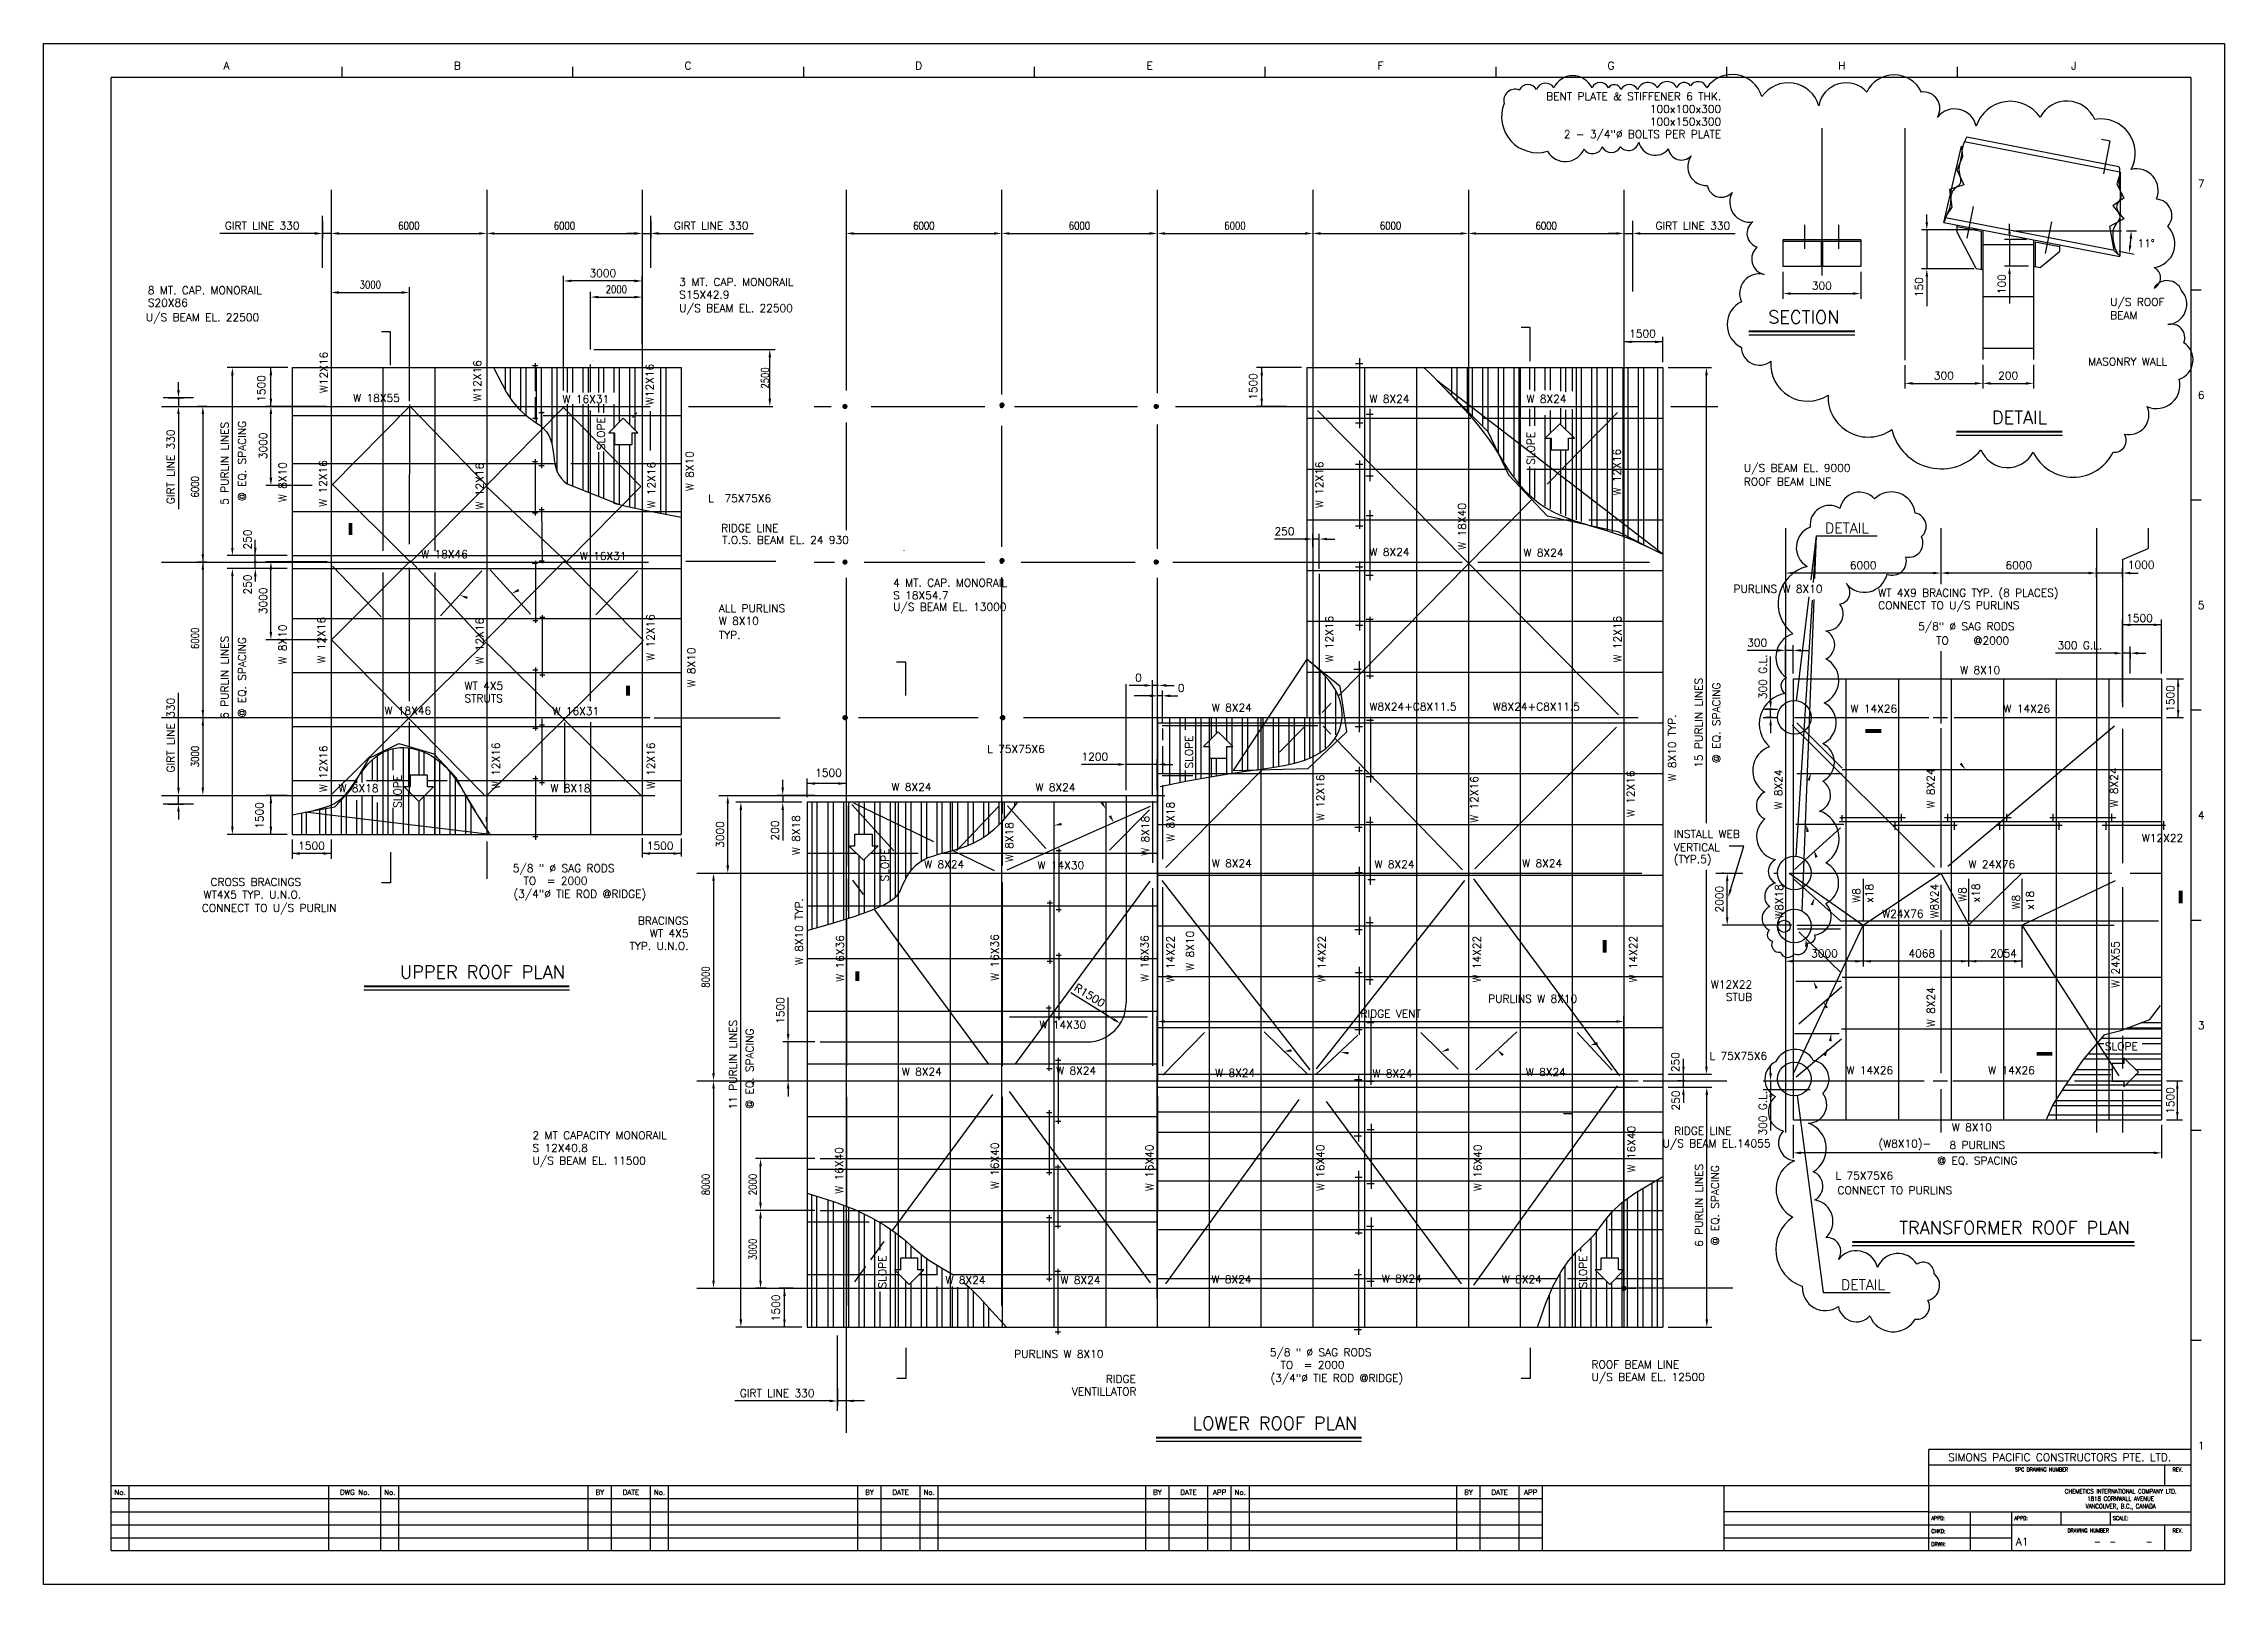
# Model space of a CAD drawing. Extents: x 0 to 84100, y 0 to 59400.
import ezdxf
from ezdxf.enums import TextEntityAlignment as Align

# ---------------------------------------------------------------- set-up
doc = ezdxf.new("R2010")
doc.units = 0
doc.header["$LTSCALE"] = 2500
for name, pattern in [('CENTER', [0]), ('CENTER2', [0]), ('DASHED', [0]), ('HIDDEN', [0])]:
    doc.linetypes.add(name, pattern=pattern)
for name, color, linetype in [('BORDER', 7, 'CONTINUOUS'), ('BOUNDLINE', 3, 'CONTINUOUS'), ('CLINE', 7, 'CENTER2'), ('CONC', 7, 'CONTINUOUS'), ('CUTLINE', 7, 'CONTINUOUS'), ('DIM', 6, 'CONTINUOUS'), ('MRAIL', 2, 'DASHED'), ('OBJ', 7, 'CONTINUOUS'), ('ST-1', 1, 'CONTINUOUS'), ('STEEL', 2, 'CONTINUOUS'), ('STREAMS', 7, 'CONTINUOUS'), ('TEXT', 7, 'CONTINUOUS'), ('TEXTM', 1, 'CONTINUOUS')]:
    doc.layers.add(name, color=color, linetype=linetype)
doc.styles.get("Standard").update_dxf_attribs({"font": 'romans', "width": 0.8})

msp = doc.modelspace()

# ---------------------------------------------------------------- texts
at = {"layer": 'BORDER', "color": 0}
for s, height, p in [('A', 300, (7050, 58400)), ('B', 300, (15950, 58400)), ('C', 300, (24850, 58400)), ('D', 300, (33750, 58400)), ('E', 300, (42650, 58400)), ('F', 300, (51550, 58400)), ('G', 300, (60450, 58400)), ('H', 300, (69350, 58400)), ('J', 300, (78300, 58400)), ('7', 300, (83200, 53850)), ('6', 300, (83200, 45700)), ('5', 300, (83200, 37600)), ('4', 300, (83200, 29500)), ('3', 300, (83200, 21400)), ('1', 300, (83200, 5200)), ('No.', 200, (2950, 3450)), ('DWG No.', 200, (12000, 3450)), ('No.', 200, (13350, 3450)), ('BY', 200, (21450, 3450)), ('DATE', 200, (22650, 3450)), ('No.', 200, (23750, 3450)), ('BY', 200, (31850, 3450)), ('DATE', 200, (33050, 3450)), ('No.', 200, (34150, 3450)), ('BY', 200, (42950, 3450)), ('DATE', 200, (44150, 3450)), ('APP', 200, (45350, 3450)), ('No.', 200, (46150, 3450)), ('BY', 200, (54950, 3450)), ('DATE', 200, (56150, 3450)), ('APP', 200, (57350, 3450)), ('A1', 300, (76300, 1500))]:
    msp.add_text(s, height=height, dxfattribs=at).set_placement(p, align=Align.CENTER)
for s, height, p in [('SECTION', 500, (69254, 48457)), ('DETAIL', 500, (77256, 44589)), ('DETAIL', 400, (70393, 40405)), ('UPPER ROOF PLAN', 500, (20106, 23209)), ('TRANSFORMER ROOF PLAN', 500, (80452, 13349)), ('DETAIL', 400, (71008, 11232)), ('LOWER ROOF PLAN', 500, (50656, 5810))]:
    msp.add_text(s, height=height, dxfattribs=at).set_placement(p, align=Align.BOTTOM_RIGHT)
for s, height, width, p in [('SPC DRAWING NUMBER', 150, 0.8, (77050, 4350)), ('REV.', 150, 0.8, (82300, 4350)), ('CHEMETICS INTERNATIONAL COMPANY LTD.', 175, 0.75, (80100, 3500)), ('1818 CORNWALL AVENUE', 175, 0.75, (80100, 3217)), ('VANCOUVER, B.C., CANADA', 175, 0.75, (80100, 2925)), ('DRAWING NUMBER', 150, 0.8, (78850, 2000)), ('REV.', 150, 0.8, (82300, 2000)), ('-', 300, 0.8, (79200, 1500)), ('-', 300, 0.8, (79800, 1500)), ('-', 300, 0.8, (81200, 1500))]:
    msp.add_text(s, height=height, dxfattribs=dict(at, width=width)).set_placement(p, align=Align.CENTER)
at = {"layer": 'BORDER', "color": 0, "width": 0.8}
for s, p in [('APPD:', (72800, 2475)), ('APPD:', (76000, 2475)), ('SCALE:', (79800, 2475)), ('CHKD:', (72800, 1975)), ('DRWN:', (72800, 1475))]:
    msp.add_text(s, height=150, dxfattribs=at).set_placement(p)
at = {"layer": 'DIM', "color": 0}
for s, p in [('GIRT LINE 330', (8427, 52382)), ('GIRT LINE 330', (25744, 52382)), ('GIRT LINE 330', (63604, 52382)), ('11%%d', (81078, 51698)), ('3000', (21570, 50551)), ('300', (68577, 50065)), ('1500', (61666, 48222)), ('300', (73281, 46602)), ('200', (75762, 46602)), ('250', (47859, 40600)), ('6000', (70170, 39290)), ('6000', (76170, 39290)), ('1000', (80897, 39306)), ('1500', (80830, 37251)), ('300', (66085, 36307)), ('300 G.L.', (78527, 36200)), ('0', (42218, 34957)), ('0', (43870, 34555)), ('1200', (40538, 31912)), ('1500', (30264, 31288)), ('1500', (10334, 28476)), ('1500', (23779, 28476)), ('RIDGE VENT', (51945, 22000)), ('8 PURLINS', (74570, 16936)), ('@ EQ. SPACING', (74570, 16334)), ('GIRT LINE 330', (28286, 7371))]:
    msp.add_text(s, height=300, dxfattribs=at).set_placement(p, align=Align.MIDDLE_CENTER)
at = {"layer": 'DIM', "color": 0, "width": 0.8}
for s, p in [('6000', (14086, 52382)), ('6000', (20086, 52382)), ('6000', (33945, 52382)), ('6000', (39945, 52382)), ('6000', (45945, 52382)), ('6000', (51945, 52382)), ('6000', (57945, 52382)), ('3000', (12598, 50105)), ('2000', (22087, 49928))]:
    msp.add_text(s, height=300, dxfattribs=at).set_placement(p, align=Align.MIDDLE_CENTER)
at = {"layer": 'DIM', "color": 0}
for s, rotation, p in [('100', 90, (75514, 50121)), ('150', 90, (72324, 50017)), ('1500', 90, (8394, 46106)), ('1500', 90, (46646, 46187)), ('GIRT LINE 330', 90, (4900, 43087)), ('3000', 90, (8465, 43889)), ('250', 90, (7864, 40287)), ('250', 90, (7864, 38548)), ('3000', 90, (8465, 37922)), ('15 PURLIN LINES', 90, (63826, 33215)), ('@ EQ. SPACING', 90, (64507, 33215)), ('1500', 90, (82018, 34149)), ('GIRT LINE 330', 90, (4900, 32744)), ('1500', 90, (8324, 29641)), ('3000', 90, (26084, 28915)), ('200', 90, (28203, 29066)), ('2000', 90, (64627, 26415)), ('R1500', 328.21627, (40343, 22707)), ('1500', 90, (28411, 22122)), ('250', 90, (62925, 20138)), ('250', 90, (62938, 18651)), ('1500', 90, (82012, 18652)), ('6 PURLIN LINES', 90, (63840, 14615)), ('@ EQ. SPACING', 90, (64460, 14615)), ('1500', 90, (28237, 10655))]:
    msp.add_text(s, height=300, rotation=rotation, dxfattribs=at).set_placement(p, align=Align.MIDDLE_CENTER)
at = {"layer": 'DIM', "color": 0, "width": 0.8}
for s, p in [('2500', (27820, 46510)), ('6000', (5840, 42313)), ('6000', (5840, 36472)), ('3000', (5840, 31915)), ('8000', (25535, 23415)), ('8000', (25535, 15415)), ('2000', (27348, 15415)), ('3000', (27348, 12915))]:
    msp.add_text(s, height=300, rotation=90, dxfattribs=at).set_placement(p, align=Align.MIDDLE_CENTER)
at = {"layer": 'DIM', "color": 0}
msp.add_text(' TO    @2000', height=300, dxfattribs=at).set_placement((72781, 36237))
for p in [(66300, 34992), (66300, 18167)]:
    msp.add_text('300 G.L.', height=300, rotation=90, dxfattribs=at).set_placement(p, align=Align.MIDDLE)
for s, p in [('3000', (68677, 24324)), ('4068', (72435, 24324)), ('2054', (75587, 24324))]:
    msp.add_text(s, height=300, dxfattribs=at).set_placement(p, align=Align.MIDDLE)
at = {"layer": 'STREAMS', "color": 0}
msp.add_text('SIMONS PACIFIC CONSTRUCTORS PTE. LTD.', height=300, dxfattribs=at).set_placement((77750, 4750), align=Align.CENTER)
at = {"layer": 'TEXT', "color": 0}
for s, p in [('BENT PLATE & STIFFENER 6 THK.', (64696, 57216)), ('100x100x300', (64696, 56730)), ('100x150x300', (64696, 56244)), ('2 - 3/4"%%c BOLTS PER PLATE', (64696, 55759)), ('L 75X75X6', (38616, 32054)), ('CROSS BRACINGS', (9929, 26928)), ('CONNECT TO U/S PURLIN', (11290, 25926)), ('WT4X5 TYP. U.N.O.', (9929, 26442)), ('BRACINGS', (24874, 25435)), ('WT 4X5', (24874, 24950)), ('TYP. U.N.O.', (24874, 24464)), ('W12X22', (65886, 22977)), ('STUB', (65886, 22491)), ('RIDGE LINE', (65096, 17335)), ('VENTILLATOR', (42150, 7286)), ('RIDGE', (42121, 7767))]:
    msp.add_text(s, height=300, dxfattribs=at).set_placement(p, align=Align.RIGHT)
for s, p in [('8 MT. CAP. MONORAIL', (4023, 49744)), ('3 MT. CAP. MONORAIL', (24516, 50059)), ('S15X42.9', (24516, 49573)), ('U/S ROOF', (79697, 49285)), ('U/S BEAM EL. 22500', (3943, 48697)), ('S20X86', (4023, 49259)), ('U/S BEAM EL. 22500', (24516, 49052)), ('BEAM', (79697, 48773)), ('MASONRY WALL', (78847, 46991)), ('W 18X55', (11938, 45589)), ('W 16X31', (20011, 45545)), ('W 8X24', (51133, 45555)), ('W 8X24', (57182, 45555)), ('U/S BEAM EL. 9000', (65573, 42893)), ('ROOF BEAM LINE', (65573, 42364)), ('L  75X75X6', (25628, 41717)), ('RIDGE LINE', (26133, 40571)), ('T.O.S. BEAM EL. 24 930', (26173, 40113)), ('W 18X46', (14564, 39567)), ('W 16X31', (20678, 39494)), ('W 8X24', (51133, 39651)), ('W 8X24', (57068, 39623)), ('4 MT. CAP. MONORAIL', (32765, 38464)), ('S 18X54.7', (32765, 37978)), ('U/S BEAM EL. 13000', (32765, 37535)), ('PURLINS W 8X10', (65164, 38229)), ('WT 4X9 BRACING TYP. (8 PLACES)', (70748, 38077)), ('CONNECT TO U/S PURLINS', (70748, 37592)), ('ALL PURLINS', (26040, 37481)), ('W 8X10', (26040, 36995)), ('5/8" %%C SAG RODS', (72289, 36785)), ('TYP.', (26040, 36449)), ('W 8X10', (73913, 35095)), ('WT 4X5', (16228, 34490)), ('W 18X46', (13144, 33536)), ('STRUTS', (16228, 34004)), ('W 16X31', (19620, 33516)), ('W 8X24', (45054, 33651)), ('W8X24+C8X11.5', (51133, 33690)), ('W8X24+C8X11.5', (55892, 33690)), ('W 14X26', (69679, 33610)), ('W 14X26', (75586, 33610)), ('W 8X18', (11372, 30544)), ('W 8X18', (19549, 30544)), ('W 8X24', (32700, 30593)), ('W 8X24', (38246, 30574)), ('INSTALL WEB', (62873, 28777)), ('W12X22', (80919, 28621)), ('5/8 " %%C SAG RODS', (18090, 27460)), ('W 8X24', (33955, 27613)), ('W 14X30', (38332, 27575)), ('W 8X24', (45054, 27652)), ('W 8X24', (51330, 27613)), ('W 8X24', (57016, 27652)), ('VERTICAL', (62873, 28262)), ('(TYP.5)', (62873, 27809)), ('W 24X76', (74226, 27611)), ('  TO  = 2000', (18090, 26974)), ('(3/4"%%C TIE ROD @RIDGE)', (18125, 26470)), ('W24X76', (70897, 25703)), ('PURLINS W 8X10', (55708, 22425)), ('W 14X30', (38407, 21425)), ('L 75X75X6', (64240, 20224)), ('SLOPE', (79493, 20596)), ('W 8X24', (33092, 19615)), ('W 8X24', (39054, 19654)), ('W 8X24', (45179, 19573)), ('W 8X24', (51250, 19546)), ('W 8X24', (57158, 19600)), ('W 14X26', (69529, 19669)), ('W 14X26', (74988, 19669)), ('W 8X10', (73588, 17471)), ('2 MT CAPACITY MONORAIL', (18853, 17163)), ('S 12X40.8', (18853, 16677)), ('U/S BEAM EL.14055', (62431, 16849)), ('(W8X10)-', (70756, 16840)), ('U/S BEAM EL. 11500', (18853, 16187)), ('L 75X75X6', (69101, 15605)), ('CONNECT TO PURLINS', (69176, 15045)), ('W 8X24', (34784, 11581)), ('W 8X24', (39216, 11581)), ('W 8X24', (45043, 11608)), ('W 8X24', (51602, 11635)), ('W 8X24', (56236, 11608)), ('PURLINS W 8X10', (37435, 8735)), ('5/8 " %%C SAG RODS', (47283, 8797)), ('  TO  = 2000', (47283, 8311)), ('ROOF BEAM LINE', (59696, 8327)), ('(3/4"%%C TIE ROD @RIDGE)', (47318, 7806)), ('U/S BEAM EL. 12500', (59696, 7842))]:
    msp.add_text(s, height=300, dxfattribs=at).set_placement(p)
for s, p in [('W12X16', (10949, 45925)), ('W12X16', (16872, 45607)), ('W12X16', (23525, 45465)), ('SLOPE', (21647, 43727)), ('SLOPE', (57504, 43157)), ('W 12X16', (60818, 41980)), ('W 8X10', (9364, 41716)), ('W 12X16', (10926, 41539)), ('W 12X16', (16968, 41442)), ('W 12X16', (23590, 41478)), ('W 8X10', (25061, 42142)), ('W 12X16', (49345, 41485)), ('W 18X40', (54848, 39890)), ('W 12X16', (10862, 35499)), ('W 12X16', (16968, 35467)), ('W 12X16', (23554, 35605)), ('W 12X16', (49735, 35545)), ('W 12X16', (60845, 35545)), ('W 8X10', (9364, 35468)), ('W 8X10', (25127, 34581)), ('W 8X10 TYP.', (62950, 30957)), ('W 12X16', (10933, 30546)), ('W 12X16', (17589, 30652)), ('W 12X16', (23567, 30652)), ('SLOPE', (44325, 31456)), ('SLOPE', (13798, 29942)), ('W 12X16', (49388, 29429)), ('W 12X16', (61352, 29579)), ('W 8X24', (67051, 29871)), ('W 8X24', (72922, 29908)), ('W 8X24', (79989, 29946)), ('W 12X16', (55320, 29354)), ('W 8X18', (29162, 28114)), ('W 8X18', (42634, 28084)), ('W 8X18', (43606, 28632)), ('W 8X18', (37390, 27843)), ('SLOPE', (32591, 27095)), ('W8X18', (67079, 25652)), ('x18', (70556, 26273)), ('W8X24', (73071, 25676)), ('x18', (74663, 26292)), ('W 8X10 TYP.', (29280, 23867)), ('W8', (70055, 26273)), ('W8', (74149, 26308)), ('W8', (76210, 26021)), ('x18', (76751, 26005)), ('W 16X36', (30866, 23225)), ('W 16X36', (36831, 23263)), ('W 16X36', (42609, 23225)), ('W 14X22', (43606, 23200)), ('W 8X10', (44361, 23653)), ('W 14X22', (49438, 23200)), ('W 14X22', (55420, 23200)), ('W 14X22', (61452, 23200)), ('W 24X55', (80051, 22992)), ('W 8X24', (72931, 21479)), ('W 16X40', (36831, 15237)), ('W 16X40', (42796, 15162)), ('W 16X40', (49383, 15162)), ('W 16X40', (55454, 15162)), ('W 16X40', (61382, 15878)), ('W 16X40', (30829, 15050)), ('SLOPE', (32498, 11402)), ('SLOPE', (59513, 11402))]:
    msp.add_text(s, height=300, rotation=90, dxfattribs=at).set_placement(p)
for s, p in [('5 PURLIN LINES', (6979, 43215)), ('@ EQ. SPACING', (7651, 43313)), ('6 PURLIN LINES', (6979, 34964)), ('@ EQ. SPACING', (7651, 34964)), ('11 PURLIN LINES', (26589, 20033)), ('@ EQ. SPACING', (27227, 19883))]:
    msp.add_text(s, height=300, rotation=90, dxfattribs=at).set_placement(p, align=Align.MIDDLE_CENTER)

# ---------------------------------------------------------------- linework, layer by layer
at = {"layer": 'BORDER', "color": 0}
for p, q in [((2600, 1300), (2600, 58100)), ((82800, 58100), (2600, 58100)), ((11500, 58500), (11500, 58100)), ((20400, 58500), (20400, 58100)), ((29300, 58500), (29300, 58100)), ((38200, 58500), (38200, 58100)), ((47100, 58500), (47100, 58100)), ((56000, 58500), (56000, 58100)), ((64900, 58500), (64900, 58100)), ((73800, 58500), (73800, 58100)), ((82800, 58100), (82800, 1300)), ((83200, 49900), (82800, 49900)), ((83200, 41800), (82800, 41800)), ((83200, 33700), (82800, 33700)), ((83200, 25600), (82800, 25600)), ((83200, 17500), (82800, 17500)), ((83200, 9400), (82800, 9400)), ((72700, 1300), (72700, 5200)), ((82800, 5200), (72700, 5200)), ((82800, 4600), (72700, 4600)), ((81800, 3800), (81800, 4600)), ((82800, 3800), (2600, 3800)), ((3300, 1300), (3300, 3800)), ((11000, 1300), (11000, 3800)), ((13000, 1300), (13000, 3800)), ((13700, 1300), (13700, 3800)), ((21000, 1300), (21000, 3800)), ((21900, 1300), (21900, 3800)), ((23400, 1300), (23400, 3800)), ((24100, 1300), (24100, 3800)), ((31400, 1300), (31400, 3800)), ((32300, 1300), (32300, 3800)), ((33800, 1300), (33800, 3800)), ((34500, 1300), (34500, 3800)), ((42500, 1300), (42500, 3800)), ((43400, 1300), (43400, 3800)), ((44900, 1300), (44900, 3800)), ((45800, 1300), (45800, 3800)), ((46500, 1300), (46500, 3800)), ((54500, 1300), (54500, 3800)), ((55400, 1300), (55400, 3800)), ((56900, 1300), (56900, 3800)), ((57800, 1300), (57800, 3800)), ((64800, 3800), (64800, 1300)), ((57800, 3300), (2600, 3300)), ((2600, 2800), (57800, 2800)), ((72700, 2800), (64800, 2800)), ((72700, 2800), (82800, 2800)), ((74300, 2800), (74300, 1300)), ((75900, 2300), (75900, 2800)), ((77800, 2300), (77800, 2800)), ((79700, 2800), (79700, 2300)), ((2600, 2300), (57800, 2300)), ((2600, 1800), (57800, 1800)), ((64800, 2300), (75900, 2300)), ((64800, 1800), (75900, 1800)), ((75900, 2300), (82800, 2300)), ((75900, 1300), (75900, 2300)), ((81800, 1300), (81800, 2300)), ((2600, 1300), (82800, 1300))]:
    msp.add_line(p, q, dxfattribs=at)
at = {"layer": 'BORDER', "color": 0, "const_width": 75}
for points in [[(69854, 48307), (65757, 48307)], [(77856, 44439), (73759, 44439)], [(20277, 23059), (12354, 23059)], [(80629, 13199), (69749, 13199)], [(50827, 5660), (42904, 5660)]]:
    msp.add_lwpolyline(points, dxfattribs=at)
at = {"layer": 'BORDER', "color": 0}
for points in [[(69854, 48157), (65757, 48157)], [(77856, 44289), (73759, 44289)], [(20277, 22909), (12354, 22909)], [(80629, 13049), (69749, 13049)], [(50827, 5510), (42904, 5510)]]:
    msp.add_lwpolyline(points, dxfattribs=at)
at = {"layer": 'BOUNDLINE', "color": 0, "linetype": 'CONTINUOUS'}
for centre in [(67515, 33425), (67515, 27429), (67515, 25383), (67515, 19482)]:
    msp.add_circle(centre, 647, dxfattribs=at)
at = {"layer": 'CLINE', "color": 0}
for p, q in [((68577, 56137), (68577, 50462)), ((71781, 56137), (71781, 47200)), ((11086, 53763), (11086, 30175)), ((17086, 53763), (17086, 30084)), ((23086, 53763), (23086, 30084)), ((30945, 53763), (30945, 46026)), ((36945, 53763), (36945, 45872)), ((42945, 53763), (42945, 45923)), ((48945, 53763), (48945, 11101)), ((54945, 53763), (54945, 10838)), ((60945, 53763), (60945, 11101)), ((74182, 51902), (74420, 53124)), ((67919, 51488), (67919, 52413)), ((69235, 51488), (69235, 52413)), ((77204, 51314), (77442, 52536)), ((4546, 45415), (23394, 45415)), ((24868, 45415), (28124, 45415)), ((29716, 45415), (30376, 45415)), ((31911, 45415), (36300, 45415)), ((37441, 45415), (42182, 45415)), ((43655, 45415), (61495, 45415)), ((62749, 45415), (64567, 45415)), ((30945, 44796), (30945, 40639)), ((36945, 44668), (36945, 40004)), ((42945, 44719), (42945, 39927)), ((67170, 40715), (67170, 18825)), ((73170, 40715), (73170, 38564)), ((79170, 40715), (79170, 17419)), ((81163, 40715), (81163, 39931)), ((33175, 39871), (33175, 39860)), ((80170, 39509), (81163, 39931)), ((4546, 39415), (23333, 39415)), ((4546, 39415), (9763, 39415)), ((24762, 39451), (28240, 39451)), ((29716, 39415), (30504, 39415)), ((30945, 38799), (30945, 5836)), ((31647, 39415), (36300, 39415)), ((36945, 38825), (36945, 10750)), ((37705, 39415), (42094, 39415)), ((42945, 38799), (42945, 10838)), ((43553, 39415), (54597, 39415)), ((55307, 39415), (61583, 39415)), ((61346, 39415), (61929, 39415)), ((80170, 39509), (80170, 33813)), ((73170, 35974), (73170, 33186)), ((66317, 33745), (66872, 33745)), ((4546, 33415), (23394, 33415)), ((23548, 33409), (28407, 33409)), ((31427, 33415), (36037, 33415)), ((36945, 32905), (36945, 32762)), ((37792, 33415), (61495, 33415)), ((66317, 33415), (66872, 33415)), ((72866, 33415), (73422, 33415)), ((30945, 32776), (30945, 32703)), ((30945, 31954), (30945, 30933)), ((36945, 31773), (36945, 30240)), ((4546, 30415), (23576, 30415)), ((26035, 30415), (43240, 30415)), ((29945, 30415), (30538, 30415)), ((17086, 28636), (17086, 27204)), ((25185, 27415), (61638, 27415)), ((64482, 27415), (65523, 27415)), ((66723, 27415), (66892, 27415)), ((25185, 19415), (61495, 19415)), ((61690, 19415), (64910, 19415)), ((66317, 19415), (68122, 19415)), ((72866, 19415), (73422, 19415)), ((66317, 19085), (68122, 19085)), ((67170, 18920), (67170, 17419)), ((73170, 19088), (73170, 17419)), ((80170, 19013), (80170, 17419)), ((25185, 11415), (61407, 11415))]:
    msp.add_line(p, q, dxfattribs=at)
at = {"layer": 'CONC', "color": 0}
for p, q in [((74781, 51653), (76744, 51653)), ((74781, 50688), (74781, 47222)), ((76744, 50815), (76744, 47222)), ((74781, 49653), (76744, 49653)), ((74781, 47653), (76744, 47653))]:
    msp.add_line(p, q, dxfattribs=at)
at = {"layer": 'CUTLINE', "color": 0}
msp.add_lwpolyline([(0, 0), (0, 59400), (84100, 59400), (84100, 0)], close=True, dxfattribs=at)
msp.add_lwpolyline([(0, 0), (0, 59400), (84100, 59400), (84100, 0)], close=True, dxfattribs=at)
at = {"layer": 'DIM', "color": 0}
for p, q in [((23086, 53563), (23086, 51882)), ((60945, 53563), (60945, 51882)), ((10756, 50760), (10756, 52767)), ((10756, 52567), (10756, 51882)), ((23086, 52282), (23086, 52282)), ((23086, 52282), (23086, 52282)), ((23416, 50760), (23416, 52767)), ((23416, 52567), (23416, 51882)), ((42945, 52282), (42945, 52282)), ((42945, 52282), (42945, 52282)), ((48945, 52282), (48945, 52282)), ((48945, 52282), (48945, 52282)), ((54945, 52282), (54945, 52282)), ((54945, 52282), (54945, 52282)), ((60945, 52282), (60945, 52282)), ((60945, 52282), (60945, 52282)), ((60945, 52282), (60945, 52282)), ((61275, 52567), (61275, 49843)), ((74581, 52216), (72424, 52216)), ((72624, 52516), (72624, 52816)), ((72624, 52216), (72624, 50712)), ((75814, 52147), (75814, 52447)), ((75972, 52188), (80128, 52188)), ((80328, 52188), (80705, 52188)), ((10156, 52082), (6798, 52082)), ((10456, 52082), (10156, 52082)), ((11086, 52082), (10756, 52082)), ((11086, 51970), (11086, 51882)), ((11386, 52082), (16786, 52082)), ((17086, 51970), (17086, 51882)), ((17086, 51970), (17086, 51882)), ((17386, 52082), (22786, 52082)), ((22786, 52082), (22486, 52082)), ((23086, 52082), (23416, 52082)), ((23716, 52082), (24016, 52082)), ((24016, 52082), (27373, 52082)), ((30945, 51970), (30945, 51882)), ((31245, 52082), (36645, 52082)), ((36945, 51970), (36945, 51882)), ((36945, 51970), (36945, 51882)), ((37245, 52082), (42645, 52082)), ((43245, 52082), (48645, 52082)), ((49245, 52082), (54645, 52082)), ((55245, 52082), (60645, 52082)), ((60645, 52082), (60345, 52082)), ((60945, 52082), (61275, 52082)), ((61575, 52082), (61875, 52082)), ((61875, 52082), (65232, 52082)), ((76475, 51847), (75614, 51847)), ((75814, 51847), (75814, 50815)), ((80036, 51398), (80618, 51285)), ((67077, 50604), (67077, 49565)), ((70077, 50604), (70077, 49565)), ((74456, 50712), (72424, 50712)), ((76544, 50815), (75614, 50815)), ((75814, 50515), (75814, 50215)), ((11086, 49681), (11086, 49605)), ((11386, 49805), (13811, 49805)), ((14111, 45612), (14111, 50005)), ((20055, 46029), (20055, 50451)), ((22786, 50251), (20355, 50251)), ((21089, 47609), (21089, 49828)), ((21389, 49628), (22786, 49628)), ((23086, 48293), (23086, 50451)), ((23086, 47821), (23086, 49828)), ((67377, 49765), (69777, 49765)), ((72624, 50412), (72624, 50112)), ((72624, 50112), (72624, 49283)), ((75814, 50215), (75814, 49387)), ((60945, 48012), (60945, 47701)), ((62444, 47115), (62444, 48101)), ((21223, 47608), (28206, 47608)), ((28006, 45711), (28006, 47308)), ((62444, 47901), (60945, 47901)), ((5200, 46045), (5200, 46345)), ((9386, 46915), (7079, 46915)), ((7279, 39815), (7279, 46615)), ((9416, 46915), (8595, 46915)), ((8765, 45415), (8765, 46915)), ((48510, 46915), (46776, 46915)), ((46976, 45415), (46976, 46915)), ((62645, 46915), (64326, 46915)), ((64126, 29343), (64126, 46615)), ((71781, 47000), (71781, 46102)), ((72081, 46302), (74481, 46302)), ((74781, 47022), (74781, 46102)), ((74781, 47022), (74781, 46102)), ((75081, 46302), (76444, 46302)), ((76744, 47022), (76744, 46102)), ((5781, 45745), (4613, 45745)), ((4746, 45415), (5400, 45415)), ((4813, 45745), (5400, 45745)), ((5200, 45745), (5200, 45415)), ((6291, 45415), (5940, 45415)), ((9025, 45415), (8565, 45415)), ((10901, 45415), (8565, 45415)), ((11101, 42362), (14118, 45417)), ((14118, 45417), (17086, 42365)), ((47930, 45415), (46776, 45415)), ((5200, 45115), (5200, 44815)), ((5200, 44815), (5200, 41458)), ((6140, 45115), (6140, 37715)), ((6314, 45411), (6365, 45411)), ((8765, 42662), (8765, 45115)), ((17082, 42362), (20055, 45369)), ((20055, 45369), (23027, 42327)), ((22705, 44992), (22882, 45169)), ((10358, 42362), (8565, 42362)), ((14144, 39415), (11086, 42449)), ((17086, 42365), (14144, 39415)), ((20161, 39426), (17117, 42291)), ((23027, 42327), (20161, 39426)), ((48945, 39991), (48945, 40500)), ((49195, 39154), (49195, 40500)), ((9386, 39665), (7079, 39665)), ((8164, 39165), (8164, 40265)), ((8164, 39715), (8164, 40015)), ((48345, 40300), (47474, 40300)), ((48645, 40300), (48345, 40300)), ((49195, 40300), (48945, 40300)), ((49495, 40300), (49795, 40300)), ((6291, 39415), (5940, 39415)), ((6291, 39415), (5940, 39415)), ((6140, 39115), (6140, 31715)), ((9386, 39165), (7079, 39165)), ((7279, 29215), (7279, 39015)), ((8164, 39018), (8164, 38718)), ((8164, 38965), (8164, 38665)), ((10936, 39426), (8565, 39426)), ((8765, 36719), (8765, 39126)), ((11101, 36419), (14145, 39461)), ((11136, 39249), (13012, 37303)), ((14145, 39461), (17011, 36348)), ((15312, 37339), (16905, 39072)), ((17047, 36384), (20090, 39461)), ((17223, 39108), (18781, 37409)), ((20090, 39461), (23134, 36384)), ((21293, 37374), (22921, 39072)), ((67170, 39190), (67170, 39190)), ((72870, 38990), (67470, 38990)), ((73170, 39190), (73170, 39190)), ((73170, 39190), (73170, 39190)), ((78870, 38990), (73470, 38990)), ((78570, 38990), (77456, 38990)), ((78870, 38990), (78570, 38990)), ((79170, 38812), (79170, 39190)), ((79170, 39190), (79170, 39190)), ((80170, 38990), (79170, 38990)), ((80170, 38812), (80170, 39190)), ((80470, 38990), (80770, 38990)), ((80170, 35115), (80170, 37193)), ((81670, 35115), (81670, 37193)), ((10936, 36419), (8565, 36419)), ((11095, 30441), (17055, 36328)), ((11118, 36399), (16984, 30441)), ((17078, 30394), (23085, 36328)), ((17078, 36305), (23062, 30394)), ((67170, 35115), (67170, 36207)), ((67470, 35115), (67470, 36207)), ((81670, 36993), (80170, 36993)), ((66570, 36007), (65699, 36007)), ((66870, 36007), (66570, 36007)), ((66600, 34345), (66600, 35778)), ((67470, 36007), (67170, 36007)), ((67770, 36007), (68070, 36007)), ((79570, 35900), (77585, 35900)), ((79870, 35900), (79570, 35900)), ((80170, 34013), (80170, 36100)), ((80470, 35900), (80170, 35900)), ((80470, 35115), (80470, 36154)), ((80470, 35954), (80470, 35700)), ((80770, 35900), (81070, 35900)), ((41745, 30615), (41745, 34702)), ((42162, 34657), (41862, 34657)), ((42462, 34657), (42162, 34657)), ((42762, 30396), (42762, 34857)), ((42993, 34657), (42762, 34657)), ((42945, 34964), (42945, 33653)), ((43293, 34657), (43593, 34657)), ((81870, 34915), (82518, 34915)), ((82318, 33415), (82318, 34915)), ((5200, 31015), (5200, 34372)), ((42361, 34255), (42061, 34255)), ((42661, 34255), (42361, 34255)), ((43145, 34255), (42961, 34255)), ((43145, 33194), (43145, 34455)), ((43445, 34255), (43745, 34255)), ((66672, 33745), (66400, 33745)), ((66600, 34045), (66600, 34345)), ((66600, 33415), (66600, 33745)), ((5940, 33415), (5940, 33415)), ((5940, 33415), (5940, 33415)), ((6140, 33115), (6140, 30715)), ((66672, 33415), (66400, 33415)), ((66600, 33115), (66600, 32815)), ((69360, 31470), (67617, 33213)), ((81870, 33415), (82518, 33415)), ((41145, 31612), (40031, 31612)), ((41445, 31612), (41145, 31612)), ((42945, 31612), (41745, 31612)), ((42945, 30615), (42945, 31812)), ((43245, 31612), (43545, 31612)), ((4746, 30415), (5400, 30415)), ((5200, 30715), (5200, 31015)), ((5200, 30085), (5200, 30415)), ((5940, 30415), (5940, 30415)), ((5940, 30415), (5940, 30415)), ((9386, 30415), (8565, 30415)), ((8765, 28915), (8765, 30415)), ((26541, 30415), (26584, 30415)), ((29745, 30415), (28303, 30415)), ((28503, 30715), (28503, 31015)), ((28503, 30415), (28503, 30151)), ((29445, 30351), (29445, 31075)), ((30945, 30875), (29445, 30875)), ((5781, 30085), (4613, 30085)), ((4813, 30085), (5400, 30085)), ((5200, 29785), (5200, 29485)), ((26384, 27715), (26384, 30115)), ((29245, 30151), (26689, 30151)), ((26889, 10215), (26889, 29851)), ((29245, 30151), (28303, 30151)), ((28503, 29851), (28503, 29551)), ((28503, 29551), (28503, 28680)), ((9386, 28915), (7079, 28915)), ((9386, 28915), (8565, 28915)), ((9586, 28715), (9586, 27976)), ((11086, 28715), (11086, 27976)), ((23086, 28772), (23086, 28029)), ((24586, 28755), (24586, 28064)), ((67518, 27558), (69294, 29169)), ((11086, 28176), (9586, 28176)), ((24586, 28176), (23086, 28176)), ((65574, 28456), (65008, 28456)), ((65051, 26774), (65574, 28456)), ((25635, 27415), (25635, 27415)), ((25635, 27415), (25635, 27415)), ((25835, 27115), (25835, 19715)), ((26541, 27415), (26584, 27415)), ((64126, 19815), (64126, 27551)), ((64791, 27415), (64727, 27415)), ((64927, 25715), (64927, 27115)), ((69294, 25585), (67485, 27196)), ((67413, 25415), (64727, 25415)), ((67632, 25277), (69301, 25277)), ((69301, 25585), (81562, 25585)), ((70170, 25415), (70170, 23824)), ((74238, 25357), (74238, 23824)), ((76292, 25421), (76292, 23777)), ((69327, 23580), (67683, 25158)), ((76292, 24024), (67470, 24024)), ((40841, 22046), (39614, 22806)), ((67683, 21607), (69350, 23048)), ((28711, 21515), (28711, 22629)), ((41265, 21783), (40841, 22046)), ((42945, 11038), (42945, 21900)), ((60945, 11301), (60945, 21900)), ((28711, 21215), (28711, 21515)), ((43245, 21700), (60645, 21700)), ((67584, 19569), (69339, 21031)), ((29745, 20915), (28511, 20915)), ((28711, 19415), (28711, 20915)), ((63238, 19165), (63238, 20265)), ((25635, 19415), (25635, 19415)), ((25635, 19415), (25635, 19415)), ((28786, 19415), (28911, 19415)), ((62145, 19415), (63673, 19415)), ((62145, 19415), (64327, 19415)), ((62145, 19415), (64305, 19415)), ((62645, 19665), (64326, 19665)), ((63038, 19415), (63025, 19415)), ((63167, 19415), (63038, 19415)), ((66600, 19715), (66600, 20015)), ((66600, 19415), (66600, 19085)), ((81870, 19415), (82485, 19415)), ((82285, 19415), (82285, 17915)), ((25835, 19115), (25835, 11715)), ((28711, 19115), (28711, 18815)), ((50945, 18904), (50945, 9915)), ((62645, 19165), (64340, 19165)), ((63238, 18865), (63238, 18565)), ((64140, 10215), (64140, 19015)), ((66600, 18785), (66600, 18485)), ((58619, 18156), (58919, 18156)), ((66600, 18485), (66600, 17492)), ((67470, 17715), (67470, 16436)), ((81670, 17715), (81670, 16436)), ((81870, 17915), (82485, 17915)), ((29745, 16415), (27448, 16415)), ((27648, 14715), (27648, 16115)), ((81370, 16636), (67770, 16636)), ((29745, 14415), (27448, 14415)), ((29745, 14415), (27448, 14415)), ((27648, 11715), (27648, 14115)), ((25635, 11415), (25635, 11415)), ((27868, 11415), (27448, 11415)), ((28901, 11415), (28371, 11415)), ((28571, 9915), (28571, 11415)), ((61051, 11429), (65142, 11429)), ((29245, 9915), (26689, 9915)), ((29245, 9915), (28371, 9915)), ((30615, 6695), (30615, 9591)), ((62645, 9915), (64340, 9915)), ((30015, 7071), (26658, 7071)), ((30315, 7071), (30015, 7071)), ((30615, 7556), (30615, 6871)), ((31659, 7071), (30615, 7071))]:
    msp.add_line(p, q, dxfattribs=at)
at = {"layer": 'DIM', "color": 0, "linetype": 'CENTER'}
for p, q in [((13086, 46915), (13086, 39847)), ((15086, 46915), (15086, 39847)), ((50945, 46915), (50945, 9915)), ((52945, 46915), (52945, 9915)), ((56945, 46915), (56945, 9915)), ((58945, 46915), (58945, 46001)), ((58945, 45302), (58945, 9915)), ((13086, 39007), (13086, 28915)), ((15086, 39007), (15086, 28915)), ((44945, 33415), (44945, 9915)), ((46945, 33415), (46945, 9915)), ((67613, 31261), (69360, 31261)), ((69360, 31415), (81670, 31415)), ((32961, 30151), (32961, 9915)), ((34961, 30151), (34961, 9915)), ((38961, 30151), (38961, 9915)), ((40961, 30151), (40961, 9915)), ((69239, 29415), (81670, 29415)), ((67578, 23252), (69327, 23252)), ((69362, 23415), (81670, 23415)), ((67520, 21240), (69245, 21240)), ((69339, 21415), (81670, 21415))]:
    msp.add_line(p, q, dxfattribs=at)
at = {"layer": 'DIM', "color": 0}
for points, format in [([(59713, 57700, 0.625), (58238, 57700, 0.625)], "xyb"), ([(66263, 57360, 0.625), (64139, 57700, 0.625)], "xyb"), ([(72419, 57535, 0.625), (70309, 57535, 0.625)], "xyb"), ([(58238, 57700, 0.625), (57572, 57628, 0.625), (56906, 57610, 0.625), (56326, 57096, 0.625), (57997, 55250, 0.625), (59404, 55338, 0.625), (60108, 55426, 0.625), (60811, 55426, 0.625), (61515, 55601, 0.625), (62658, 55338, 0.625), (63537, 55074, 0.625), (64153, 53931, 0.625), (65120, 53667, 0.625), (65912, 52525, 0.625), (66088, 51558, 0.625), (66351, 50503, 0.625), (65472, 49448, 0.625), (65472, 47690, 0.625), (66615, 47162, 0.625), (68814, 45844, 0.625), (71276, 44525, 0.625), (74706, 43734, 0.625), (76728, 43646, 0.625)], "xyb"), ([(60343, 57700, 0.625), (59713, 57700, 0.625)], "xyb"), ([(60829, 57628, 0.625), (60343, 57700, 0.625)], "xyb"), ([(61476, 57628, 0.625), (60829, 57628, 0.625)], "xyb"), ([(62232, 57700, 0.625), (61476, 57628, 0.625)], "xyb"), ([(62988, 57700, 0.625), (62232, 57700, 0.625)], "xyb"), ([(63509, 57772, 0.625), (62988, 57700, 0.625)], "xyb"), ([(64139, 57700, 0.625), (63509, 57772, 0.625)], "xyb"), ([(66999, 51917, 0, 100, 0), (66921, 52206, 0, 0, 0), (65545, 57337, 0, 0, 0), (64999, 57337, 0, 0, 0)], "xyseb"), ([(68462, 57008, 0.625), (66263, 57360, 0.625)], "xyb"), ([(70309, 57535, 0.625), (68462, 57008, 0.625)], "xyb"), ([(73035, 56568, 0.625), (72419, 57535, 0.625)], "xyb"), ([(74530, 56217, 0.625), (73035, 56568, 0.625)], "xyb"), ([(76992, 56568, 0.625), (74530, 56217, 0.625)], "xyb"), ([(79103, 56480, 0.625), (76992, 56568, 0.625)], "xyb"), ([(80510, 54547, 0.625), (79103, 56480, 0.625)], "xyb"), ([(81477, 53404, 0.625), (80510, 54547, 0.625)], "xyb"), ([(81917, 52349, 0.625), (81477, 53404, 0.625)], "xyb"), ([(81389, 50767, 0.625), (81917, 52349, 0.625)], "xyb"), ([(78086, 51567, 0, 100, 0), (78196, 51288, 0, 0, 0), (78950, 49381, 0, 0, 0), (79580, 49381, 0, 0, 0)], "xyseb"), ([(81389, 49975, 0.625), (81389, 50767, 0.625)], "xyb"), ([(14092, 44287, 0, 100, 0), (13812, 44393, 0, 0, 0), (11601, 45235, 0, 0, -0.303859), (9913, 47613, 0, 0, 0.131581), (9253, 49831, 0, 0, 0.428239), (9028, 49879, 0, 0, 0.087843)], "xyseb"), ([(21184, 47198, 0, 100, 0), (21380, 47442, 0, 0, 0), (22130, 48441, 0, 0, -0.153577), (24290, 49991, 0, 0, 48.151702)], "xyseb"), ([(82445, 49887, 0.625), (81389, 49975, 0.625)], "xyb"), ([(81917, 48569, 0.625), (82445, 49887, 0.625)], "xyb"), ([(76745, 48196, 0, 100, 0), (76981, 48010, 0, 0, 0), (78047, 47172, 0, 0, 0), (78612, 47172, 0, 0, 0)], "xyseb"), ([(82533, 47866, 0.625), (81917, 48569, 0.625)], "xyb"), ([(82357, 46459, 0.625), (82533, 47866, 0.625)], "xyb"), ([(81125, 45404, 0.625), (82357, 46459, 0.625)], "xyb"), ([(62987, 45418, 0, 100, 0), (63124, 45151, 0, 0, 0), (64044, 43392, 0, 0, 0.242366), (65273, 42514, 0, 0, -3.419886)], "xyseb"), ([(80246, 44349, 0.625), (81125, 45404, 0.625)], "xyb"), ([(79806, 43646, 0.625), (80246, 44349, 0.625)], "xyb"), ([(76728, 43646, 0.625), (79806, 43646, 0.625)], "xyb"), ([(72420, 40395, 0.625), (72178, 41302, 0.625), (70606, 41846, 0.625), (69275, 41483, 0.625), (68126, 40758, 0.625), (68005, 39246, 0.625), (67460, 36647, 0.625), (67219, 34954, 0.625), (67158, 34349, 0.625), (66553, 32294, 0.625), (66372, 30540, 0.625), (66372, 29512, 0.625), (66795, 27941, 0.625), (66795, 27034, 0.625), (66553, 26127, 0.625), (66553, 25220, 0.625), (66674, 24797, 0.625), (66977, 24373, 0.625), (67521, 24313, 0.625), (68005, 24736, 0.625), (68307, 25039, 0.625), (68731, 26248, 0.625), (68731, 27820, 0.625), (68489, 29815, 0.625), (68610, 30963, 0.625), (68610, 32415, 0.625), (68670, 33986, 0.625), (68731, 35679, 0.625), (68731, 36768, 0.625), (69275, 37795, 0.625), (69517, 38581, 0.625), (71089, 38944, 0.625), (71815, 39609, 0.625), (72420, 40395, 0.625)], "xyb"), ([(22163, 38275, 0, 100, 0), (22451, 38192, 0, 0, 0), (22957, 38046, 0, 0, 0.530136), (23381, 38400, 0, 0, -0.123532), (23664, 40310, 0, 0, -0.232234), (25434, 41867, 0, 0, -0.133325)], "xyseb"), ([(25346, 39454, 0, 100, 0), (25425, 39744, 0, 0, 0), (25525, 40109, 0, 0, -0.251202), (26061, 40674, 0, 0, -1.384882)], "xyseb"), ([(12021, 38294, 0, 100, 0), (12296, 38413, 0, 0, 0), (12835, 38648, 0, 0, -0.237028), (15383, 38506, 0, 0, 0.028732), (16303, 38046, 0, 0, 0.2393), (17967, 38152, 0, 0, -0.25005), (22036, 38329, 0, 0, 0.019813), (22163, 38275, 0, 0, 0.620548)], "xyseb"), ([(23735, 39284, 0, 100, 0), (23806, 38993, 0, 0, 0), (24018, 38117, 0, 0, 0.607907), (25894, 37657, 0, 0, 2.203725)], "xyseb"), ([(41599, 34118, 0, 100, 0), (41442, 34374, 0, 0, 0), (39474, 37579, 0, 0, 0.156489), (38264, 38620, 0, 0, -4.940511)], "xyseb"), ([(61578, 37142, 0, 100, 0), (61836, 37294, 0, 0, 0), (63026, 37996, 0, 0, -0.184312), (64994, 38330, 0, 0, -10.151096)], "xyseb"), ([(61689, 35174, 0, 100, 0), (61858, 35422, 0, 0, 0), (62952, 37030, 0, 0, -0.186144), (64883, 38367, 0, 0, 8.38891)], "xyseb"), ([(69813, 30677, 0, 100, 0), (69851, 30975, 0, 0, 0), (70000, 32135, 0, 0, 0.304608), (69289, 33555, 0, 0, -0.758897), (70448, 38227, 0, 0, 68.325069)], "xyseb"), ([(23806, 35110, 0, 100, 0), (23994, 35344, 0, 0, 0), (24974, 36560, 0, 0, 0.001484), (25823, 37622, 0, 0, 2.073234)], "xyseb"), ([(74739, 29521, 0, 100, 0), (74686, 29816, 0, 0, 0), (74595, 30322, 0, 0, 0.198155), (73536, 31982, 0, 0, 0.054859), (72075, 32784, 0, 0, -0.208144), (71274, 33614, 0, 0, -0.048499), (71044, 34473, 0, 0, -0.098333), (71073, 35360, 0, 0, -0.08025), (71589, 36620, 0, 0, -0.180112), (71989, 36935, 0, 0, -0.155937)], "xyseb"), ([(12729, 34827, 0, 100, 0), (12473, 34671, 0, 0, 0), (10181, 33270, 0, 0, 0.168213), (9190, 32068, 0, 0, 0.179804), (9190, 30087, 0, 0, -0.313299), (8518, 27469, 0, 0, -0.371929)], "xyseb"), ([(14098, 32599, 0, 100, 0), (14379, 32703, 0, 0, 0), (15553, 33138, 0, 0, 0.585265), (15694, 34030, 0, 0, -0.736546), (15928, 34640, 0, 0, 1.068465)], "xyseb"), ([(20082, 31895, 0, 100, 0), (19813, 32028, 0, 0, 0), (18463, 32693, 0, 0, -0.709774), (18580, 33654, 0, 0, 0.959264), (18416, 34593, 0, 0, 0.124966)], "xyseb"), ([(31795, 29336, 0, 100, 0), (31869, 29626, 0, 0, 0), (32062, 30387, 0, 0, -0.21393), (32763, 31271, 0, 0, -0.106166), (36052, 32172, 0, 0, 35.766536)], "xyseb"), ([(34103, 28750, 0, 100, 0), (34284, 28989, 0, 0, 0), (34591, 29395, 0, 0, 0.278733), (34706, 30500, 0, 0, -0.328802), (34950, 31733, 0, 0, -0.187864), (36026, 32149, 0, 0, -778.67012)], "xyseb"), ([(36035, 29152, 0, 100, 0), (35875, 29406, 0, 0, 0), (35050, 30721, 0, 0, -0.309706), (35084, 31555, 0, 0, -0.172841), (36035, 32189, 0, 0, 8.104811)], "xyseb"), ([(38005, 29069, 0, 100, 0), (38299, 29126, 0, 0, 0), (39557, 29369, 0, 0, 0.382179), (40241, 30270, 0, 0, 0.208533), (39357, 31922, 0, 0, 0.346964)], "xyseb"), ([(41623, 28790, 0, 100, 0), (41468, 29048, 0, 0, 0), (40374, 30872, 0, 0, 0.145895), (38916, 32204, 0, 0, -0.421742)], "xyseb"), ([(68439, 32358, 0, 100, 0), (68363, 32068, 0, 0, 0), (68045, 30846, 0, 0, 0.174731), (68275, 28314, 0, 0, -0.212347), (68308, 26506, 0, 0, 0.245833), (68637, 22495, 0, 0, -0.24113), (68801, 20687, 0, 0, 0.019099), (68176, 18944, 0, 0, 0.255153), (68801, 15755, 0, 0, -3.938691)], "xyseb"), ([(34964, 29094, 0, 100, 0), (35124, 29348, 0, 0, 0), (35208, 29481, 0, 0, 0.316427), (35165, 30328, 0, 0, -0.193772), (34950, 31074, 0, 0, 1.107426)], "xyseb"), ([(18958, 29768, 0, 100, 0), (18735, 29567, 0, 0, 0), (17860, 28778, 0, 0, 0.238943), (17507, 27858, 0, 0, 0.393838), (17790, 27610, 0, 0, 63.036883)], "xyseb"), ([(21090, 29762, 0, 100, 0), (20806, 29666, 0, 0, 0), (18528, 28890, 0, 0, 0.158935), (17688, 28261, 0, 0, 0.390654), (17777, 27598, 0, 0, 21.756959)], "xyseb"), ([(30937, 28984, 0, 100, 0), (30762, 28740, 0, 0, 0), (30183, 27930, 0, 0, -0.5827), (29038, 28050, 0, 0, 0.655198)], "xyseb"), ([(81067, 27425, 0, 100, 0), (80818, 27592, 0, 0, 0), (80506, 27799, 0, 0, -0.251539), (80207, 28360, 0, 0, -0.57484), (80918, 28771, 0, 0, 1.722487)], "xyseb"), ([(42963, 28472, 0, 100, 0), (43229, 28334, 0, 0, 0), (43907, 27981, 0, 0, -0.531151), (44021, 27000, 0, 0, 0.515719), (44134, 25754, 0, 0, -5.996383)], "xyseb"), ([(34086, 23171, 0, 100, 0), (33791, 23112, 0, 0, 0), (30754, 22505, 0, 0, -0.382122), (29130, 23462, 0, 0, 0.40531), (25174, 25585, 0, 0, -0.139711)], "xyseb"), ([(66971, 25108, 0, 100, 0), (66753, 24902, 0, 0, 0), (66223, 24398, 0, 0, 0.636104), (66410, 23837, 0, 0, -1.210825), (66186, 23127, 0, 0, 0.057944)], "xyseb"), ([(42963, 21752, 0, 100, 0), (43218, 21911, 0, 0, 0), (43567, 22130, 0, 0, 0.269552), (44285, 23489, 0, 0, 0.960001)], "xyseb"), ([(56006, 21457, 0, 100, 0), (55753, 21618, 0, 0, 0), (55575, 21731, 0, 0, -0.485854), (55497, 22513, 0, 0, 1.416457)], "xyseb"), ([(44185, 20681, 0, 100, 0), (44467, 20579, 0, 0, 0), (45366, 20254, 0, 0, 0.193747), (47170, 20320, 0, 0, -0.104412), (48548, 20615, 0, 0, -0.032046), (50155, 20517, 0, 0, -0.0282), (51763, 20222, 0, 0, 0.189989), (53895, 20517, 0, 0, -0.095993), (55076, 20910, 0, 0, -0.244125), (56159, 20517, 0, 0, 0.33342), (57569, 20254, 0, 0, -0.080871), (57996, 20386, 0, 0, 0.049268), (59636, 20779, 0, 0, -0.14387), (62359, 20910, 0, 0, -0.020002), (64016, 20438, 0, 0, 0.036601)], "xyseb"), ([(64690, 19405, 0, 100, 0), (64863, 19160, 0, 0, 0), (65085, 18846, 0, 0, -0.044971), (65446, 18221, 0, 0, -0.406313), (65216, 17564, 0, 0, -0.235267)], "xyseb"), ([(46197, 18643, 0, 0, -0.57735), (46067, 18719, 0, 0, 0.57735), (45938, 18795, 0, 0, -0.57735), (46067, 18719, 0, 100, 0), (45916, 18460, 0, 0, 0), (42624, 12813, 0, 0, 0.195369), (42311, 10623, 0, 0, 0.130941), (42937, 9488, 0, 0, -0.635359), (42350, 7963, 0, 0, -0.035748)], "xyseb"), ([(33847, 16426, 0, 100, 0), (33559, 16508, 0, 0, 0), (29745, 17604, 0, 0, 0.164381), (25032, 17385, 0, 0, 5.312821)], "xyseb"), ([(34328, 14375, 0, 100, 0), (34102, 14573, 0, 0, 0), (32931, 15597, 0, 0, 0.043452), (30487, 17385, 0, 0, 0.249739)], "xyseb"), ([(38281, 13986, 0, 100, 0), (38197, 13698, 0, 0, 0), (37028, 9645, 0, 0, 0.302102), (37263, 8902, 0, 0, -0.053635)], "xyseb"), ([(44950, 12365, 0, 100, 0), (44827, 12091, 0, 0, 0), (44091, 10448, 0, 0, 0.289294), (44290, 9050, 0, 0, 0.233163), (46048, 8291, 0, 0, 0.265604), (46827, 8791, 0, 0, -0.412995), (47207, 8910, 0, 0, 6.449334)], "xyseb"), ([(50962, 11047, 0, 100, 0), (51202, 10866, 0, 0, 0), (52700, 9729, 0, 0, -0.305546), (53280, 8032, 0, 0, -0.765449)], "xyseb"), ([(64444, 11396, 0, 100, 0), (64524, 11107, 0, 0, 0), (64810, 10066, 0, 0, -0.471267), (63712, 8503, 0, 0, -0.038854)], "xyseb")]:
    msp.add_lwpolyline(points, format=format, dxfattribs=at)
for points in [[(74172, 55807), (74172, 55807), (74104, 55678), (74054, 55562), (74018, 55458), (73995, 55364), (73979, 55278), (73970, 55199), (73962, 55125), (73953, 55054), (73941, 54986), (73926, 54918), (73909, 54852), (73893, 54786), (73879, 54721), (73867, 54656), (73861, 54590), (73861, 54523), (73868, 54456), (73880, 54388), (73894, 54321), (73909, 54255), (73921, 54192), (73928, 54132), (73928, 54077), (73916, 54026), (73893, 53981), (73859, 53941), (73818, 53903), (73773, 53866), (73727, 53829), (73682, 53788), (73641, 53744), (73607, 53693), (73583, 53635), (73567, 53570), (73556, 53500), (73550, 53426), (73544, 53350), (73539, 53272), (73530, 53194), (73516, 53117), (73496, 53042), (73471, 52969), (73441, 52896), (73409, 52823), (73376, 52748), (73343, 52671), (73313, 52591), (73286, 52506), (73963, 55443), (74000, 55036), (73777, 54536), (74055, 53961), (73499, 53776), (73592, 53091), (73351, 52739), (73286, 52506)], [(80031, 54668), (80031, 54668), (80049, 54584), (80057, 54500), (80057, 54417), (80052, 54335), (80044, 54253), (80037, 54173), (80031, 54094), (80031, 54017), (80038, 53941), (80051, 53868), (80066, 53797), (80083, 53728), (80097, 53663), (80108, 53600), (80113, 53541), (80109, 53486), (80094, 53435), (80072, 53386), (80045, 53340), (80016, 53296), (79988, 53251), (79964, 53207), (79948, 53161), (79942, 53112), (79948, 53061), (79964, 53007), (79986, 52952), (80010, 52896), (80034, 52840), (80052, 52785), (80063, 52731), (80062, 52680), (80047, 52632), (80020, 52584), (79985, 52534), (79944, 52479), (79903, 52418), (79863, 52348), (79829, 52265), (79804, 52168), (79792, 52055), (79792, 51929), (79805, 51797), (79832, 51663), (79872, 51531), (79926, 51407), (79995, 51295), (80078, 51201), (80096, 54443), (79948, 53998), (80226, 53443), (79800, 53146), (80226, 52646), (79670, 52350), (79837, 51424), (80078, 51201)], [(17348, 46915), (17848, 45954), (18082, 45604), (18315, 45328), (18543, 45113), (18758, 44944), (18957, 44806), (19133, 44685), (19282, 44564), (19399, 44434), (19488, 44293), (19553, 44143), (19599, 43987), (19631, 43828), (19654, 43667), (19672, 43508), (19691, 43352), (19715, 43201), (19749, 43056), (19798, 42915), (19868, 42778), (19964, 42643), (20090, 42511), (20186, 42433)], [(53232, 46915), (53232, 46915), (53441, 46706), (53685, 46460), (53954, 46185), (54240, 45889), (54531, 45581), (54818, 45268), (55091, 44959), (55340, 44661), (55558, 44382), (55748, 44121), (55915, 43875), (56065, 43642), (56204, 43420), (56337, 43206), (56470, 42999), (56608, 42795), (56756, 42593), (56917, 42394), (57090, 42200), (57277, 42012), (57480, 41833), (57699, 41663), (57934, 41506), (58188, 41361), (58460, 41231), (58748, 41114), (59046, 41006), (59352, 40907), (59660, 40812), (59967, 40720), (60269, 40628), (60561, 40533), (60841, 40435), (61107, 40332), (61361, 40228), (61602, 40122), (61831, 40017), (62047, 39913), (62252, 39813), (62445, 39716), (53732, 46415), (55701, 44447), (56491, 42780), (57983, 41200), (60705, 40586), (61945, 39966), (62445, 39716)], [(20194, 42426), (22194, 41633)], [(21994, 41682), (22513, 41555), (23253, 41398), (24586, 41148)], [(43060, 30758), (43060, 30758), (44051, 30963), (44925, 31124), (45693, 31249), (46363, 31349), (46948, 31432), (47457, 31507), (47901, 31584), (48290, 31672), (48633, 31777), (48934, 31901), (49194, 32041), (49416, 32196), (49602, 32363), (49754, 32541), (49875, 32728), (49965, 32922), (50029, 33122), (50066, 33326), (50077, 33531), (50065, 33737), (50030, 33941), (49973, 34141), (49895, 34336), (49797, 34524), (49682, 34703), (49552, 34873), (49412, 35033), (49266, 35183), (49119, 35322), (48974, 35449), (48836, 35566), (48710, 35670), (45869, 31372), (48766, 31460), (50258, 32864), (49995, 34619), (49029, 35409), (48710, 35670)], [(9586, 29674), (9586, 29674), (9775, 29709), (9969, 29746), (10164, 29785), (10357, 29827), (10546, 29873), (10726, 29922), (10894, 29975), (11049, 30034), (11187, 30097), (11309, 30167), (11419, 30242), (11519, 30325), (11611, 30414), (11697, 30511), (11780, 30616), (11862, 30729), (11945, 30850), (12030, 30978), (12118, 31110), (12210, 31244), (12306, 31377), (12407, 31507), (12513, 31631), (12626, 31747), (12745, 31854), (12871, 31949), (13003, 32033), (13141, 32105), (13283, 32164), (13430, 32210), (13581, 32243), (13735, 32260), (13892, 32263), (14050, 32252), (14209, 32228), (14367, 32191), (14523, 32143), (14674, 32084), (14821, 32016), (14961, 31939), (15094, 31855), (15220, 31763), (15338, 31665), (15451, 31561), (15558, 31451), (15659, 31337), (15755, 31219), (15847, 31097), (15934, 30972), (16019, 30845), (16100, 30716), (16179, 30586), (16257, 30455), (16333, 30324), (16409, 30193), (16485, 30063), (16562, 29934), (16641, 29805), (16722, 29673), (16808, 29538), (16898, 29396), (16993, 29246), (17096, 29086), (17206, 28915), (10083, 29765), (11235, 29977), (11846, 30635), (12551, 31857), (13703, 32421), (15043, 32021), (15890, 31128), (16478, 30047), (16901, 29389), (17206, 28915)], [(29445, 25213), (30383, 25476), (31293, 25760), (31960, 26003), (32425, 26211), (32730, 26392), (32914, 26554), (33020, 26705), (33088, 26853), (33154, 27002), (33225, 27153), (33305, 27303), (33397, 27449), (33502, 27587), (33624, 27716), (33766, 27833), (33930, 27935), (34117, 28020), (34326, 28093), (34553, 28159), (34795, 28224), (35048, 28293), (35310, 28371), (35577, 28464), (35846, 28578), (36115, 28719), (36384, 28894), (36657, 29110), (36935, 29377), (37220, 29703), (37515, 30094), (37553, 30151)], [(77223, 17902), (77479, 18478), (77927, 19150), (78663, 20238), (79496, 21198), (80104, 21358), (81224, 21774), (81641, 22318)], [(57617, 9915), (57930, 10842), (58228, 11533), (58522, 12067), (58809, 12475), (59085, 12789), (59345, 13042), (59586, 13266), (59805, 13492), (60004, 13748), (60218, 14037), (60488, 14357), (60856, 14707), (61362, 15085), (62445, 15721)], [(29445, 15080), (30499, 14750), (31284, 14448), (31920, 14147), (32430, 13852), (32839, 13570), (33170, 13304), (33447, 13059), (33696, 12841), (33934, 12653), (34168, 12489), (34397, 12344), (34621, 12209), (34841, 12078), (35058, 11945), (35096, 11919)], [(35472, 11648), (35481, 11642), (35688, 11460), (35898, 11256), (36114, 11031), (36340, 10785), (36582, 10518), (37134, 9915)]]:
    msp.add_lwpolyline(points, dxfattribs=at)
for points in [[(22919, 44395), (22356, 44957), (21794, 44395), (22019, 44395), (22019, 43945), (22694, 43945), (22694, 44395)], [(59036, 44184), (58474, 44747), (57911, 44184), (58136, 44184), (58136, 43734), (58811, 43734), (58811, 44184)], [(45856, 32308), (45294, 32871), (44731, 32308), (44956, 32308), (44956, 31858), (45631, 31858), (45631, 32308)], [(13905, 30750), (14467, 30188), (15030, 30750), (14805, 30750), (14805, 31200), (14130, 31200), (14130, 30750)], [(32182, 28476), (31619, 27914), (31057, 28476), (31282, 28476), (31282, 28926), (31957, 28926), (31957, 28476)], [(80227, 19178), (80790, 19741), (80227, 20303), (80227, 20078), (79777, 20078), (79777, 19403), (80227, 19403)], [(32817, 12124), (33379, 11561), (33942, 12124), (33717, 12124), (33717, 12574), (33042, 12574), (33042, 12124)], [(59832, 12124), (60394, 11561), (60957, 12124), (60732, 12124), (60732, 12574), (60057, 12574), (60057, 12124)]]:
    msp.add_lwpolyline(points, close=True, dxfattribs=at)
for points, const_width in [([(8143, 39410, 1), (8193, 39410, 1)], 50), ([(63213, 19412, 1), (63263, 19412, 1)], 50), ([(63223, 19415, 1), (63248, 19415, 1)], 25)]:
    msp.add_lwpolyline(points, format="xyb", close=True, dxfattribs=dict(at, const_width=const_width))
msp.add_lwpolyline([(66795, 20141, 0.625), (66795, 18811, 0.625), (67098, 17481, 0.625), (67521, 16332, 0.625), (67460, 14156, 0.625), (67823, 11496, 0.625), (69214, 10710, 0.625), (70424, 10347, 0.625), (72178, 10226, 0.625), (72662, 10952, 0.625), (72904, 11979, 0.625), (72239, 12342, 0.625), (70727, 12221, 0.625), (69214, 12524, 0.625), (68731, 13370, 0.625), (68307, 14821, 0.625), (68247, 15909, 0.625), (68065, 17783, 0.625), (68610, 18932, 0.625), (68247, 20202, 0.625)], format="xyb", close=True, dxfattribs=at)
msp.add_circle((67121, 25370), 236, dxfattribs=at)
msp.add_arc((75972, 52188), 4532, 352.79314, 356.20686, dxfattribs=at)
for points in [[(72574, 52516), (72674, 52516), (72624, 52216)], [(75764, 52147), (75864, 52147), (75814, 51847)], [(80445, 51890), (80545, 51886), (80505, 52188)], [(10456, 52132), (10456, 52032), (10756, 52082)], [(11386, 52132), (11386, 52032), (11086, 52082)], [(16786, 52132), (16786, 52032), (17086, 52082)], [(17386, 52132), (17386, 52032), (17086, 52082)], [(22786, 52132), (22786, 52032), (23086, 52082)], [(22786, 52132), (22786, 52032), (23086, 52082)], [(23716, 52132), (23716, 52032), (23416, 52082)], [(31245, 52132), (31245, 52032), (30945, 52082)], [(36645, 52132), (36645, 52032), (36945, 52082)], [(37245, 52132), (37245, 52032), (36945, 52082)], [(42645, 52132), (42645, 52032), (42945, 52082)], [(43245, 52132), (43245, 52032), (42945, 52082)], [(48645, 52132), (48645, 52032), (48945, 52082)], [(49245, 52132), (49245, 52032), (48945, 52082)], [(54645, 52132), (54645, 52032), (54945, 52082)], [(55245, 52132), (55245, 52032), (54945, 52082)], [(60645, 52132), (60645, 52032), (60945, 52082)], [(60645, 52132), (60645, 52032), (60945, 52082)], [(60645, 52132), (60645, 52032), (60945, 52082)], [(61575, 52132), (61575, 52032), (61275, 52082)], [(80518, 51611), (80420, 51627), (80422, 51323)], [(72574, 50412), (72674, 50412), (72624, 50712)], [(75764, 50515), (75864, 50515), (75814, 50815)], [(11386, 49855), (11386, 49755), (11086, 49805)], [(13811, 49855), (13811, 49755), (14111, 49805)], [(20355, 50301), (20355, 50201), (20055, 50251)], [(21389, 49678), (21389, 49578), (21089, 49628)], [(22786, 50301), (22786, 50201), (23086, 50251)], [(22786, 49678), (22786, 49578), (23086, 49628)], [(67377, 49815), (67377, 49715), (67077, 49765)], [(69777, 49815), (69777, 49715), (70077, 49765)], [(61245, 47951), (61245, 47851), (60945, 47901)], [(62144, 47951), (62144, 47851), (62444, 47901)], [(28056, 47308), (27956, 47308), (28006, 47608)], [(7229, 46615), (7329, 46615), (7279, 46915)], [(8715, 46615), (8815, 46615), (8765, 46915)], [(46926, 46615), (47026, 46615), (46976, 46915)], [(64076, 46615), (64176, 46615), (64126, 46915)], [(72081, 46352), (72081, 46252), (71781, 46302)], [(74481, 46352), (74481, 46252), (74781, 46302)], [(75081, 46352), (75081, 46252), (74781, 46302)], [(76444, 46352), (76444, 46252), (76744, 46302)], [(5150, 46045), (5250, 46045), (5200, 45745)], [(5150, 45115), (5250, 45115), (5200, 45415)], [(6090, 45115), (6190, 45115), (6140, 45415)], [(8715, 45715), (8815, 45715), (8765, 45415)], [(8715, 45115), (8815, 45115), (8765, 45415)], [(28056, 45711), (27956, 45711), (28006, 45411)], [(46926, 45715), (47026, 45715), (46976, 45415)], [(8715, 42662), (8815, 42662), (8765, 42362)], [(6090, 39715), (6190, 39715), (6140, 39415)], [(7229, 39961), (7329, 39961), (7279, 39661)], [(8114, 39965), (8214, 39965), (8164, 39665)], [(48645, 40350), (48645, 40250), (48945, 40300)], [(49495, 40350), (49495, 40250), (49195, 40300)], [(6090, 39115), (6190, 39115), (6140, 39415)], [(7229, 38870), (7329, 38870), (7279, 39170)], [(8114, 38868), (8214, 38868), (8164, 39168)], [(8715, 39126), (8815, 39126), (8765, 39426)], [(67470, 39040), (67470, 38940), (67170, 38990)], [(72870, 39040), (72870, 38940), (73170, 38990)], [(73470, 39040), (73470, 38940), (73170, 38990)], [(78870, 39040), (78870, 38940), (79170, 38990)], [(78870, 39040), (78870, 38940), (79170, 38990)], [(80470, 39040), (80470, 38940), (80170, 38990)], [(16326, 37986), (16360, 38080), (16060, 38134)], [(18345, 38289), (18301, 38379), (18054, 38202)], [(80470, 37043), (80470, 36943), (80170, 36993)], [(81370, 37043), (81370, 36943), (81670, 36993)], [(8715, 36719), (8815, 36719), (8765, 36419)], [(66870, 36057), (66870, 35957), (67170, 36007)], [(67770, 36057), (67770, 35957), (67470, 36007)], [(79870, 35950), (79870, 35850), (80170, 35900)], [(80770, 35950), (80770, 35850), (80470, 35900)], [(42462, 34707), (42462, 34607), (42762, 34657)], [(43293, 34707), (43293, 34607), (42993, 34657)], [(82268, 34615), (82368, 34615), (82318, 34915)], [(6090, 33715), (6190, 33715), (6140, 33415)], [(42661, 34305), (42661, 34205), (42961, 34255)], [(43445, 34305), (43445, 34205), (43145, 34255)], [(66550, 34045), (66650, 34045), (66600, 33745)], [(82268, 33715), (82368, 33715), (82318, 33415)], [(6090, 33115), (6190, 33115), (6140, 33415)], [(66550, 33115), (66650, 33115), (66600, 33415)], [(41445, 31662), (41445, 31562), (41745, 31612)], [(43245, 31662), (43245, 31562), (42945, 31612)], [(68020, 31009), (68116, 30980), (68155, 31282)], [(73966, 31677), (73890, 31613), (74121, 31415)], [(5150, 30715), (5250, 30715), (5200, 30415)], [(6090, 30715), (6190, 30715), (6140, 30415)], [(8715, 30115), (8815, 30115), (8765, 30415)], [(26334, 30115), (26434, 30115), (26384, 30415)], [(28453, 30715), (28553, 30715), (28503, 30415)], [(29745, 30925), (29745, 30825), (29445, 30875)], [(30645, 30925), (30645, 30825), (30945, 30875)], [(5150, 29785), (5250, 29785), (5200, 30085)], [(28453, 29851), (28553, 29851), (28503, 30151)], [(40846, 30176), (40761, 30123), (40961, 29894)], [(41164, 29654), (41078, 29603), (41274, 29371)], [(7229, 29215), (7329, 29215), (7279, 28915)], [(8715, 29215), (8815, 29215), (8765, 28915)], [(39264, 29266), (39244, 29364), (38961, 29254)], [(67983, 29000), (68081, 29020), (67971, 29304)], [(9886, 28226), (9886, 28126), (9586, 28176)], [(10786, 28226), (10786, 28126), (11086, 28176)], [(23386, 28226), (23386, 28126), (23086, 28176)], [(24286, 28226), (24286, 28126), (24586, 28176)], [(68318, 28013), (68413, 28043), (68275, 28314)], [(25785, 27115), (25885, 27115), (25835, 27415)], [(26334, 27715), (26434, 27715), (26384, 27415)], [(64877, 27115), (64977, 27115), (64927, 27415)], [(65099, 26759), (65004, 26789), (64962, 26488)], [(68144, 26211), (68238, 26177), (68295, 26475)], [(64877, 25715), (64977, 25715), (64927, 25415)], [(67929, 24585), (68029, 24590), (67965, 24887)], [(67470, 24074), (67470, 23974), (67170, 24024)], [(69870, 24074), (69870, 23974), (70170, 24024)], [(70470, 24074), (70470, 23974), (70170, 24024)], [(73938, 24074), (73938, 23974), (74238, 24024)], [(74538, 24074), (74538, 23974), (74238, 24024)], [(75992, 24074), (75992, 23974), (76292, 24024)], [(68329, 22957), (68420, 22996), (68256, 23252)], [(68721, 22203), (68811, 22246), (68637, 22495)], [(28661, 21215), (28761, 21215), (28711, 20915)], [(41239, 21741), (41291, 21826), (41520, 21625)], [(43245, 21750), (43245, 21650), (42945, 21700)], [(60645, 21750), (60645, 21650), (60945, 21700)], [(68853, 20948), (68953, 20937), (68936, 21240)], [(48130, 20533), (48119, 20632), (47826, 20550)], [(50315, 20430), (50328, 20529), (50024, 20517)], [(54202, 20585), (54165, 20678), (53904, 20522)], [(56246, 20365), (56315, 20437), (56064, 20609)], [(59939, 20809), (59913, 20906), (59636, 20779)], [(68644, 20399), (68738, 20366), (68792, 20665)], [(25785, 19715), (25885, 19715), (25835, 19415)], [(25785, 19115), (25885, 19115), (25835, 19415)], [(28661, 19115), (28761, 19115), (28711, 19415)], [(63188, 19965), (63288, 19965), (63238, 19665)], [(64076, 19965), (64176, 19965), (64126, 19665)], [(66550, 19715), (66650, 19715), (66600, 19415)], [(82235, 19115), (82335, 19115), (82285, 19415)], [(63188, 18865), (63288, 18865), (63238, 19165)], [(64090, 18865), (64190, 18865), (64140, 19165)], [(66550, 18785), (66650, 18785), (66600, 19085)], [(82235, 18215), (82335, 18215), (82285, 17915)], [(27598, 16115), (27698, 16115), (27648, 16415)], [(67770, 16686), (67770, 16586), (67470, 16636)], [(81370, 16686), (81370, 16586), (81670, 16636)], [(27598, 14715), (27698, 14715), (27648, 14415)], [(27598, 14115), (27698, 14115), (27648, 14415)], [(25785, 11715), (25885, 11715), (25835, 11415)], [(27598, 11715), (27698, 11715), (27648, 11415)], [(28521, 11115), (28621, 11115), (28571, 11415)], [(28521, 10215), (28621, 10215), (28571, 9915)], [(64090, 10215), (64190, 10215), (64140, 9915)], [(30315, 7121), (30315, 7021), (30615, 7071)], [(31245, 7121), (31245, 7021), (30945, 7071)]]:
    msp.add_solid(points, dxfattribs=at)
at = {"layer": 'MRAIL', "color": 0}
for p, q in [((21089, 45960), (21089, 47026)), ((14111, 40105), (14122, 45491)), ((21089, 34049), (21089, 45250)), ((14111, 34053), (14111, 39196)), ((41745, 30415), (41745, 22415)), ((29945, 20915), (40245, 20915)), ((29945, 16415), (62445, 16415)), ((29945, 14415), (62445, 14415))]:
    msp.add_line(p, q, dxfattribs=at)
msp.add_arc((40245, 22415), 1500, 270, 0, dxfattribs=at)
at = {"layer": 'OBJ', "color": 0}
for p, q in [((17794, 46915), (17794, 46059)), ((17994, 46915), (17994, 45736)), ((18394, 46915), (18394, 45254)), ((18594, 46915), (18594, 45073)), ((18994, 46915), (18994, 44781)), ((19194, 46915), (19194, 44636)), ((19594, 46915), (19594, 44005)), ((19794, 46915), (19794, 42928)), ((20194, 46915), (20194, 45946)), ((20394, 46915), (20394, 45946)), ((20794, 46915), (20794, 45946)), ((20994, 46915), (20994, 45946)), ((21394, 46915), (21394, 45946)), ((21594, 46915), (21594, 45946)), ((21994, 46915), (21994, 45946)), ((22194, 46915), (22194, 44795)), ((22594, 46915), (22594, 44720)), ((22794, 46915), (22794, 44520)), ((23794, 46915), (23794, 41297)), ((23994, 46915), (23994, 41259)), ((54296, 46915), (54296, 45851)), ((54496, 46915), (54496, 45651)), ((54896, 46915), (54896, 45251)), ((55096, 46915), (55096, 45052)), ((55496, 46915), (55496, 44652)), ((55696, 46915), (55696, 44452)), ((56096, 46915), (56096, 43613)), ((56296, 46915), (56296, 43321)), ((56696, 46915), (56696, 42709)), ((56896, 46915), (56896, 42447)), ((57296, 46915), (57296, 46069)), ((57496, 46915), (57496, 46001)), ((57896, 46915), (57896, 46046)), ((58096, 46915), (58096, 46046)), ((58496, 46915), (58496, 46001)), ((58696, 46915), (58696, 45978)), ((59096, 46915), (59096, 41043)), ((59296, 46915), (59296, 40973)), ((59696, 46915), (59696, 40814)), ((59896, 46915), (59896, 40769)), ((60296, 46915), (60296, 40634)), ((60496, 46915), (60496, 40565)), ((60896, 46915), (60896, 40418)), ((61096, 46915), (61096, 40340)), ((61496, 46915), (61496, 40175)), ((61696, 46915), (61696, 40082)), ((62244, 46915), (62244, 39816)), ((62444, 46915), (62444, 40082)), ((20194, 45499), (20194, 42426)), ((20394, 45499), (20394, 42347)), ((20794, 45499), (20794, 42188)), ((20994, 45499), (20994, 42109)), ((21394, 45499), (21394, 45177)), ((21594, 45499), (21594, 45169)), ((21994, 45499), (21994, 44595)), ((57496, 45415), (57496, 44668)), ((23394, 45224), (23394, 43711)), ((57296, 45325), (57296, 44657)), ((57896, 45077), (57896, 41583)), ((58096, 45257), (58096, 44370)), ((58496, 45348), (58496, 44724)), ((58696, 45280), (58696, 44524)), ((21994, 44395), (21994, 41682)), ((22194, 43945), (22194, 41633)), ((22194, 43945), (22194, 41682)), ((22594, 43945), (22594, 41538)), ((22794, 44395), (22794, 41495)), ((58096, 44184), (58096, 41467)), ((58496, 43734), (58496, 41276)), ((58696, 43734), (58696, 41194)), ((21394, 43651), (21394, 41950)), ((21594, 43677), (21594, 41871)), ((57296, 43091), (57296, 42024)), ((57496, 43016), (57496, 41857)), ((49221, 35231), (49221, 32070)), ((49421, 35027), (49421, 32221)), ((49821, 34427), (49821, 32750)), ((43421, 33415), (43421, 30832)), ((43821, 33415), (43821, 30915)), ((44021, 33415), (44021, 32947)), ((44421, 33415), (44421, 31031)), ((44621, 33415), (44621, 31068)), ((45021, 33415), (45021, 32597)), ((45221, 33415), (45221, 32797)), ((45621, 33415), (45621, 32544)), ((45821, 33415), (45821, 31268)), ((46221, 33415), (46221, 31328)), ((46421, 33415), (46421, 31357)), ((46821, 33415), (46821, 31414)), ((47021, 33415), (47021, 31443)), ((47421, 33415), (47421, 31502)), ((47621, 33415), (47621, 31536)), ((48021, 33415), (48021, 31611)), ((48221, 33415), (48221, 31656)), ((48621, 33415), (48621, 31774)), ((48821, 33415), (48821, 31856)), ((13269, 32159), (13269, 28915)), ((13469, 32219), (13469, 31386)), ((13869, 32263), (13869, 28915)), ((14069, 32249), (14069, 30750)), ((14469, 32159), (14469, 31200)), ((14669, 32086), (14669, 31200)), ((12269, 31327), (12269, 30911)), ((12669, 31786), (12669, 30966)), ((12869, 31947), (12869, 30938)), ((15069, 31871), (15069, 28915)), ((15269, 31721), (15269, 28915)), ((15669, 31312), (15669, 28915)), ((44021, 31383), (44021, 30957)), ((45021, 31858), (45021, 31139)), ((45221, 31858), (45221, 31172)), ((45621, 31858), (45621, 31238)), ((11469, 30298), (11469, 28915)), ((11669, 30496), (11669, 28915)), ((12069, 31043), (12069, 30897)), ((12269, 30416), (12269, 28915)), ((12669, 30375), (12669, 28915)), ((14069, 30586), (14069, 28915)), ((14669, 30390), (14669, 28915)), ((15869, 31045), (15869, 28915)), ((16269, 30418), (16269, 28915)), ((9939, 29740), (9939, 28915)), ((10121, 29776), (10121, 28915)), ((10645, 29900), (10645, 28904)), ((10869, 29972), (10869, 28915)), ((12069, 30238), (12069, 28915)), ((12869, 30142), (12869, 28915)), ((13469, 29932), (13469, 28915)), ((14469, 30190), (14469, 28915)), ((16469, 30086), (16469, 28915)), ((16869, 29440), (16869, 29415)), ((17069, 29577), (17069, 29415)), ((29620, 30125), (29620, 25262)), ((29820, 30125), (29820, 25318)), ((30243, 30151), (30243, 25437)), ((30443, 30151), (30443, 25494)), ((30843, 30151), (30843, 25620)), ((31043, 30151), (31043, 25682)), ((31443, 30151), (31443, 28926)), ((31643, 30151), (31643, 28926)), ((32043, 30151), (32043, 26040)), ((32243, 30151), (32243, 26129)), ((32643, 30151), (32643, 26340)), ((32843, 30151), (32843, 26491)), ((33243, 30151), (33243, 27186)), ((33443, 30151), (33443, 27509)), ((33843, 30151), (33843, 27881)), ((34043, 30151), (34043, 27986)), ((34443, 30151), (34443, 28127)), ((34643, 30151), (34643, 28183)), ((35043, 30151), (35043, 28291)), ((35243, 30151), (35243, 28351)), ((35643, 30151), (35643, 28492)), ((35843, 30151), (35843, 28577)), ((36243, 30151), (36243, 28802)), ((36443, 30151), (36443, 28940)), ((36843, 30151), (36843, 29289)), ((37043, 30151), (37043, 29501)), ((37443, 30151), (37443, 29998)), ((31443, 28090), (31443, 25815)), ((31643, 27937), (31643, 25887)), ((81670, 21043), (79361, 21043)), ((81670, 21443), (80333, 21443)), ((81670, 21643), (80872, 21643)), ((81662, 20243), (78668, 20243)), ((81670, 20443), (78841, 20443)), ((79449, 20843), (79188, 20843)), ((81670, 20843), (80930, 20843)), ((79724, 19643), (78261, 19643)), ((79780, 19843), (78396, 19843)), ((81670, 19843), (80664, 19843)), ((81670, 19643), (80664, 19643)), ((81670, 18643), (77589, 18643)), ((81670, 19043), (77856, 19043)), ((81670, 19243), (78006, 19243)), ((42945, 18215), (62445, 18215)), ((81670, 18084), (77304, 18084)), ((81670, 18443), (77463, 18443)), ((61467, 15146), (61467, 9915)), ((61667, 15264), (61667, 9915)), ((62026, 15475), (62026, 9948)), ((62226, 15592), (62226, 9948)), ((29610, 15028), (29610, 9925)), ((29810, 14966), (29810, 9925)), ((30243, 14830), (30243, 9915)), ((30443, 14768), (30443, 9915)), ((30843, 14618), (30843, 9915)), ((31043, 14541), (31043, 9915)), ((31443, 14373), (31443, 9915)), ((60467, 14331), (60467, 12574)), ((60867, 14715), (60867, 9915)), ((61067, 14864), (61067, 9915)), ((31643, 14278), (31643, 9915)), ((32043, 14076), (32043, 9915)), ((32243, 13960), (32243, 12890)), ((32643, 13705), (32643, 9915)), ((32843, 13566), (32843, 9915)), ((59867, 13571), (59867, 9915)), ((60267, 14094), (60267, 12574)), ((33243, 13239), (33243, 12574)), ((33443, 13063), (33443, 12574)), ((33843, 12725), (33843, 9915)), ((59067, 12768), (59067, 9915)), ((59267, 12966), (59267, 12839)), ((59667, 13349), (59667, 9915)), ((34043, 12577), (34043, 9915)), ((34443, 12316), (34443, 11976)), ((34643, 12196), (34643, 9915)), ((58467, 11966), (58467, 9915)), ((58667, 12272), (58667, 9915)), ((32243, 11287), (32243, 9915)), ((33243, 11697), (33243, 9915)), ((33443, 11625), (33443, 9915)), ((34443, 11479), (34443, 9915)), ((35043, 11479), (35043, 9915)), ((35243, 11464), (35243, 9915)), ((35643, 11500), (35643, 9915)), ((35843, 11310), (35843, 9915)), ((58067, 11159), (58067, 9915)), ((59267, 11358), (59267, 9915)), ((60267, 11689), (60267, 9915)), ((60467, 11633), (60467, 9915)), ((36243, 10891), (36243, 9915)), ((36443, 10672), (36443, 9915))]:
    msp.add_line(p, q, dxfattribs=at)
at = {"layer": 'ST-1', "color": 0}
for p, q in [((74062, 55625), (80065, 54458)), ((74172, 55807), (80031, 54668)), ((73286, 52506), (80065, 51189)), ((73347, 52698), (79795, 51445)), ((73781, 52410), (73781, 52155)), ((73781, 52349), (74722, 52166)), ((74531, 50736), (73781, 52155)), ((74722, 52166), (74722, 50699)), ((74781, 52216), (74781, 50688)), ((70077, 51834), (67077, 51834)), ((67077, 51834), (67077, 50804)), ((70077, 51774), (67077, 51774)), ((68547, 51774), (68547, 50804)), ((68607, 51774), (68607, 50804)), ((70077, 51834), (70077, 50804)), ((76744, 51834), (76744, 50815)), ((76803, 51761), (76803, 50804)), ((76803, 51761), (77744, 51578)), ((76994, 50767), (77744, 51385)), ((77744, 51640), (77744, 51385)), ((70077, 50804), (67077, 50804)), ((74531, 50736), (74781, 50688)), ((76744, 50815), (76994, 50767)), ((50749, 47275), (50749, 44574)), ((9586, 46915), (24586, 46915)), ((9586, 46915), (9586, 28915)), ((18858, 46997), (19058, 46997)), ((18958, 47086), (18958, 46004)), ((24586, 46915), (24586, 28915)), ((48710, 46915), (62445, 46915)), ((48710, 46915), (48710, 33427)), ((50597, 47065), (50870, 47065)), ((62445, 46915), (62445, 9915)), ((18958, 45769), (18958, 44911)), ((9586, 45065), (18639, 45065)), ((18858, 44966), (19058, 44966)), ((19101, 45184), (19301, 45184)), ((19201, 45248), (19201, 43036)), ((48710, 44956), (55038, 44956)), ((49130, 45260), (60739, 33525)), ((50587, 44784), (50870, 44784)), ((50997, 45111), (51270, 45111)), ((51149, 45321), (51149, 42533)), ((9586, 43215), (19764, 43215)), ((18850, 43295), (19050, 43295)), ((18950, 43382), (18950, 41213)), ((19101, 43136), (19301, 43136)), ((48710, 42999), (56481, 42999)), ((50597, 43183), (50870, 43183)), ((50749, 43322), (50749, 40700)), ((50987, 42743), (51270, 42743)), ((9586, 41365), (24586, 41365)), ((18850, 41313), (19050, 41313)), ((19105, 41439), (19305, 41439)), ((19205, 41527), (19220, 39367)), ((49942, 34259), (57395, 41823)), ((51149, 41418), (51149, 38701)), ((48710, 41042), (58983, 41042)), ((50587, 40815), (50870, 40815)), ((50997, 41208), (51270, 41208)), ((9586, 39665), (24586, 39665)), ((9586, 39165), (24586, 39165)), ((18841, 39369), (19041, 39369)), ((18966, 39456), (18963, 37065)), ((19108, 39454), (19308, 39454)), ((48710, 39085), (62445, 39085)), ((50597, 39231), (50870, 39231)), ((50749, 39440), (50749, 36771)), ((50987, 38910), (51270, 38910)), ((9586, 37235), (24586, 37235)), ((18863, 37164), (19063, 37164)), ((19130, 37285), (19330, 37285)), ((19230, 37372), (19230, 34970)), ((48710, 37128), (62445, 37128)), ((50997, 37210), (51270, 37210)), ((51149, 37301), (51149, 34911)), ((16860, 36686), (16860, 36686)), ((50587, 36981), (50870, 36981)), ((18963, 35346), (18963, 32917)), ((50739, 35592), (50739, 32861)), ((9586, 35155), (24586, 35155)), ((18863, 35259), (19063, 35259)), ((19130, 35070), (19330, 35070)), ((48710, 35171), (62445, 35171)), ((50136, 35163), (50408, 35163)), ((50525, 35290), (50808, 35290)), ((51018, 35033), (51291, 35033)), ((67470, 34915), (81670, 34915)), ((67470, 34915), (67470, 17915)), ((69502, 34915), (69502, 17915)), ((71530, 34915), (71530, 17915)), ((73558, 34915), (73558, 17915)), ((75586, 34915), (75586, 17915)), ((77614, 34915), (77614, 17915)), ((79642, 34915), (79642, 17915)), ((81670, 34915), (81670, 17915)), ((49305, 33612), (49657, 33969)), ((9586, 33075), (24586, 33075)), ((18863, 33008), (19063, 33008)), ((19119, 33134), (19319, 33134)), ((19219, 33366), (19219, 30811)), ((42945, 33415), (48945, 33415)), ((42961, 33407), (42961, 19386)), ((42961, 33214), (62445, 33214)), ((46009, 33111), (46281, 33111)), ((47658, 32081), (48606, 33045)), ((49644, 32783), (49348, 33089)), ((50577, 33070), (50860, 33070)), ((51018, 33321), (51291, 33321)), ((51170, 33445), (51170, 30986)), ((51170, 33321), (51170, 30908)), ((55197, 27592), (60652, 33045)), ((67436, 33127), (72916, 27650)), ((73440, 27687), (79865, 33099)), ((54717, 27548), (49827, 32595)), ((18963, 31172), (18963, 28706)), ((42961, 31257), (62445, 31257)), ((43282, 27635), (46991, 31404)), ((50581, 31380), (50853, 31380)), ((50733, 31517), (50733, 29016)), ((51008, 31143), (51291, 31143)), ((9586, 30995), (12023, 30995)), ((12446, 30995), (14130, 30995)), ((14805, 30995), (15566, 30995)), ((15888, 30995), (24586, 30995)), ((18863, 31071), (19063, 31071)), ((19119, 30911), (19319, 30911)), ((29445, 30151), (29445, 9915)), ((42961, 30151), (29445, 30151)), ((37153, 27545), (42685, 29996)), ((37175, 30018), (38650, 28369)), ((42642, 29866), (41101, 28304)), ((51155, 29589), (51155, 26967)), ((69366, 29449), (69366, 29654)), ((71654, 29430), (71654, 29709)), ((73439, 29430), (73439, 29709)), ((75709, 29430), (75709, 29709)), ((77495, 29430), (77495, 29709)), ((79764, 29430), (79764, 29709)), ((9586, 28915), (24586, 28915)), ((18863, 28832), (19063, 28832)), ((42961, 29300), (62445, 29300)), ((50570, 29190), (50853, 29190)), ((51003, 29379), (51275, 29379)), ((67571, 29304), (69424, 29304)), ((71393, 29430), (71393, 29096)), ((73681, 29430), (73681, 29096)), ((75430, 29430), (75430, 29096)), ((77718, 29430), (77718, 29096)), ((79522, 29430), (79522, 29096)), ((81755, 29430), (81755, 29096)), ((34663, 28185), (42961, 28185)), ((35059, 28289), (36654, 27524)), ((39047, 28287), (39247, 28287)), ((39147, 28374), (39147, 25916)), ((31193, 27155), (31602, 26601)), ((37489, 20086), (42671, 27112)), ((42961, 27343), (62445, 27343)), ((43122, 27131), (48835, 19841)), ((54791, 27131), (49078, 19871)), ((50575, 27451), (50847, 27451)), ((50727, 27661), (50727, 25039)), ((51062, 27176), (51346, 27176)), ((60783, 19608), (55153, 27199)), ((67312, 27415), (70170, 25415)), ((70170, 25415), (73170, 27415)), ((73170, 27415), (74249, 25428)), ((74249, 25428), (76292, 27415)), ((76292, 25415), (79897, 27135)), ((29445, 26155), (42961, 26155)), ((38707, 26276), (38907, 26276)), ((38807, 26364), (38807, 23926)), ((32045, 26003), (36439, 20057)), ((39047, 26016), (39247, 26016)), ((42961, 25386), (62445, 25386)), ((50564, 25248), (50847, 25248)), ((50997, 25523), (51269, 25523)), ((51149, 25733), (51149, 23111)), ((67474, 19665), (70170, 25415)), ((76292, 25415), (80025, 19608)), ((29445, 24125), (42961, 24125)), ((38707, 24026), (38907, 24026)), ((39047, 24255), (39247, 24255)), ((39147, 24343), (39147, 21755)), ((50575, 23595), (50847, 23595)), ((50727, 23805), (50727, 21183)), ((42961, 23429), (62445, 23429)), ((50986, 23320), (51269, 23320)), ((29445, 22095), (42961, 22095)), ((38660, 22228), (38860, 22228)), ((38760, 22316), (38760, 19794)), ((51179, 21877), (51179, 19255)), ((39047, 21855), (39247, 21855)), ((42961, 21472), (62445, 21472)), ((43168, 19631), (44775, 21271)), ((47071, 21304), (48745, 19664)), ((49073, 19664), (50680, 21173)), ((50564, 21392), (50847, 21392)), ((51027, 21667), (51300, 21667)), ((54551, 19865), (53108, 21271)), ((56815, 21304), (55231, 19838)), ((59144, 21271), (60491, 19822)), ((39028, 20209), (39228, 20209)), ((39128, 20296), (39128, 17755)), ((29445, 20065), (42961, 20065)), ((38688, 19894), (38888, 19894)), ((42961, 19665), (62445, 19665)), ((50549, 19464), (50832, 19464)), ((50706, 19622), (50706, 17077)), ((51022, 19402), (51295, 19402)), ((32735, 13641), (36600, 18880)), ((37236, 19003), (42671, 11624)), ((42973, 19165), (62445, 19165)), ((43282, 11581), (48415, 18688)), ((49457, 18612), (54673, 11581)), ((55153, 11537), (60696, 19215)), ((29445, 18035), (42961, 18035)), ((38681, 18189), (38881, 18189)), ((38781, 18277), (38781, 15774)), ((39028, 17855), (39228, 17855)), ((51193, 17749), (51193, 15251)), ((67470, 17915), (81670, 17915)), ((42958, 17435), (62445, 17435)), ((50544, 17287), (50827, 17287)), ((51041, 17539), (51314, 17539)), ((29445, 16005), (42961, 16005)), ((39013, 16091), (39213, 16091)), ((39113, 16179), (39113, 13716)), ((38681, 15874), (38881, 15874)), ((42955, 15555), (62445, 15555)), ((50578, 15704), (50851, 15704)), ((50706, 15949), (50706, 13470)), ((51031, 15460), (51314, 15460)), ((32211, 13975), (42961, 13975)), ((38681, 14150), (38881, 14150)), ((38781, 14237), (38781, 11676)), ((39013, 13815), (39213, 13815)), ((42952, 13675), (59939, 13675)), ((50578, 13547), (50851, 13547)), ((51014, 13815), (51287, 13815)), ((51193, 14149), (51193, 11476)), ((31902, 12511), (32421, 13215)), ((31280, 11668), (31713, 12255)), ((35029, 11945), (42961, 11945)), ((38681, 11776), (38881, 11776)), ((39013, 12072), (39213, 12072)), ((39113, 12159), (39113, 9637)), ((42949, 11795), (58342, 11795)), ((50554, 11949), (50827, 11949)), ((50706, 12158), (50706, 9618)), ((58762, 11795), (60160, 11795)), ((51031, 11685), (51314, 11685)), ((29445, 9915), (62445, 9915)), ((39013, 9737), (39213, 9737)), ((50544, 9827), (50827, 9827))]:
    msp.add_line(p, q, dxfattribs=at)
at = {"layer": 'ST-1', "color": 0, "linetype": 'HIDDEN'}
for p, q in [((19262, 45065), (24586, 45065)), ((55534, 44956), (62445, 44956)), ((20336, 43215), (24586, 43215)), ((57202, 42999), (62445, 42999)), ((59592, 41042), (62445, 41042)), ((31165, 30061), (32792, 28283)), ((31230, 30126), (34317, 28645)), ((36832, 30000), (35203, 28283)), ((29445, 28185), (31348, 28185)), ((31891, 28185), (33726, 28185)), ((29445, 13975), (31834, 13975)), ((60359, 13675), (62445, 13675)), ((29445, 11945), (32995, 11945)), ((33763, 11945), (34471, 11945)), ((60628, 11795), (62445, 11795))]:
    msp.add_line(p, q, dxfattribs=at)
at = {"layer": 'ST-1', "color": 0, "linetype": 'DASHED'}
for p, q in [((57985, 42422), (60696, 45173)), ((43140, 33111), (49145, 33111)), ((16062, 31594), (16059, 31594)), ((43140, 31183), (44314, 31183))]:
    msp.add_line(p, q, dxfattribs=at)
at = {"layer": 'ST-1', "color": 0, "linetype": 'CENTER'}
msp.add_line((21086, 33237), (21086, 28915), dxfattribs=at)
at = {"layer": 'ST-1', "color": 0, "linetype": 'CONTINUOUS'}
for p, q in [((69273, 29565), (71802, 29565)), ((73309, 29565), (75876, 29565)), ((77364, 29565), (79913, 29565)), ((71300, 29265), (73793, 29265)), ((75281, 29265), (77848, 29265)), ((79392, 29265), (81829, 29265))]:
    msp.add_line(p, q, dxfattribs=at)
at = {"layer": 'STEEL', "color": 0}
for p, q in [((11086, 46915), (11086, 45723)), ((17086, 46915), (17086, 45688)), ((48945, 46915), (48945, 39791)), ((54945, 46915), (54945, 33986)), ((11367, 45419), (16659, 45415)), ((17369, 45415), (18242, 45415)), ((49318, 45415), (54490, 45415)), ((11086, 45051), (11086, 39847)), ((17086, 45051), (17086, 39847)), ((23086, 41433), (23086, 39847)), ((11086, 39007), (11086, 33836)), ((11490, 39415), (16798, 39415)), ((17086, 39007), (17086, 33726)), ((17337, 39415), (22744, 39415)), ((23086, 39007), (23086, 33726)), ((49195, 38954), (49195, 33509)), ((49483, 39415), (54710, 39415)), ((55398, 39415), (60515, 39415)), ((60945, 38978), (60945, 33986)), ((11086, 32952), (11086, 28915)), ((11372, 33415), (16798, 33415)), ((14098, 33256), (14098, 30464)), ((17086, 32890), (17086, 28915)), ((17376, 33415), (22741, 33415)), ((20082, 33232), (20082, 30511)), ((23086, 32923), (23086, 28915)), ((43145, 32994), (43145, 32548)), ((49745, 33415), (54210, 33415)), ((55741, 33415), (60248, 33415)), ((67170, 32981), (67170, 27847)), ((67520, 33415), (72702, 33415)), ((73170, 33013), (73170, 27631)), ((73674, 33415), (81670, 33415)), ((80170, 32981), (80170, 27801)), ((43145, 32317), (43145, 31279)), ((48945, 32672), (48945, 32317)), ((54945, 32672), (54945, 28044)), ((60945, 32672), (60945, 28044)), ((48945, 31936), (48945, 28044)), ((11372, 30415), (11626, 30415)), ((12020, 30415), (12555, 30415)), ((12765, 30415), (13335, 30415)), ((13939, 30415), (14544, 30415)), ((14789, 30415), (15542, 30415)), ((16270, 30415), (16798, 30415)), ((17376, 30415), (22741, 30415)), ((31321, 30415), (36253, 30415)), ((37584, 30415), (42600, 30415)), ((43145, 30818), (43145, 27955)), ((30961, 29824), (30961, 28983)), ((36961, 30150), (36961, 29716)), ((42762, 30196), (42761, 27813)), ((36961, 29385), (36961, 27719)), ((31377, 27415), (31964, 27415)), ((32349, 27415), (32943, 27415)), ((33386, 27415), (36267, 27415)), ((36961, 27056), (36961, 19989)), ((37670, 27415), (42220, 27415)), ((43793, 27415), (48130, 27415)), ((49745, 27415), (54210, 27415)), ((55741, 27415), (60248, 27415)), ((67170, 26922), (67170, 25407)), ((67312, 27415), (79759, 27415)), ((70170, 27201), (70170, 25557)), ((73170, 26973), (73170, 25618)), ((74238, 27201), (74238, 25557)), ((76292, 27201), (76292, 25557)), ((80469, 27415), (81670, 27415)), ((42761, 26845), (42761, 19989)), ((43145, 26883), (43145, 19980)), ((48945, 26788), (48945, 19932)), ((54945, 26788), (54945, 19932)), ((60945, 26788), (60945, 19932)), ((80170, 26876), (80170, 21358)), ((30961, 25642), (30961, 19989)), ((67613, 25415), (79852, 25415)), ((73170, 25224), (73170, 19713)), ((37244, 21875), (42571, 21875)), ((31377, 19415), (36267, 19415)), ((37670, 19415), (42220, 19415)), ((43793, 19415), (48130, 19415)), ((49745, 19415), (54210, 19415)), ((55741, 19415), (60248, 19415)), ((55741, 19415), (60248, 19415)), ((67613, 19415), (72517, 19415)), ((73628, 19415), (78097, 19415)), ((30961, 18790), (30961, 14572)), ((36961, 18790), (36961, 9915)), ((42961, 18805), (42946, 9915)), ((48945, 18904), (48945, 9915)), ((54945, 18904), (54945, 9915)), ((60945, 18904), (60945, 14791)), ((37670, 11415), (42220, 11415)), ((43793, 11415), (48130, 11415)), ((49745, 11415), (54210, 11415)), ((55741, 11415), (58177, 11415))]:
    msp.add_line(p, q, dxfattribs=at)
at = {"layer": 'STEEL', "color": 0, "linetype": 'DASHED'}
for p, q in [((23086, 46915), (23086, 45651)), ((60945, 46915), (60945, 41198)), ((18696, 45415), (22890, 45415)), ((55741, 45415), (60248, 45415)), ((23086, 45073), (23086, 41993)), ((23086, 41448), (23086, 41433)), ((60945, 40400), (60945, 39840)), ((30961, 30033), (30961, 27689)), ((30961, 27207), (30961, 25968)), ((30961, 14572), (30961, 14528)), ((60945, 14791), (60945, 14761)), ((60945, 14310), (60945, 9915)), ((30961, 14108), (30961, 10735)), ((31377, 11415), (34646, 11415)), ((35679, 11415), (36267, 11415)), ((58177, 11415), (58198, 11415)), ((58611, 11415), (60248, 11415))]:
    msp.add_line(p, q, dxfattribs=at)
at = {"layer": 'STEEL', "color": 0, "linetype": 'HIDDEN'}
for p, q in [((80170, 21147), (80170, 19892)), ((78322, 19415), (81670, 19415))]:
    msp.add_line(p, q, dxfattribs=at)
at = {"layer": 'STEEL', "color": 0}
for points, const_width in [([(30853, 45411, 1), (30953, 45411, 1)], 100), ([(36911, 45468, 1), (37011, 45468, 1)], 100), ([(36907, 45415, 1), (36982, 45415, 1)], 75), ([(42854, 45411, 1), (42954, 45411, 1)], 100), ([(42907, 45415, 1), (42982, 45415, 1)], 75), ([(36911, 39470, 1), (37011, 39470, 1)], 100), ([(30853, 39413, 1), (30953, 39413, 1)], 100), ([(36907, 39415, 1), (36982, 39415, 1)], 75), ([(42854, 39413, 1), (42954, 39413, 1)], 100), ([(42907, 39415, 1), (42982, 39415, 1)], 75), ([(30853, 33414, 1), (30953, 33414, 1)], 100), ([(30907, 33415, 1), (30982, 33415, 1)], 75), ([(36907, 33415, 1), (36982, 33415, 1)], 75), ([(36943, 33414, 1), (37043, 33414, 1)], 100), ([(60895, 11415, 1), (60995, 11415, 1)], 100)]:
    msp.add_lwpolyline(points, format="xyb", close=True, dxfattribs=dict(at, const_width=const_width))
at = {"layer": 'TEXT', "color": 0}
for p, q in [((4546, 45415), (4546, 45415)), ((30945, 30733), (30945, 30675)), ((4546, 30099), (4546, 30099))]:
    msp.add_line(p, q, dxfattribs=at)
for points in [[(26839, 29851), (26939, 29851), (26889, 30151)], [(26839, 10215), (26939, 10215), (26889, 9915)]]:
    msp.add_solid(points, dxfattribs=at)
at = {"layer": 'TEXTM', "color": 0}
for p, q in [((68257, 38629), (68372, 40420)), ((68309, 38778), (68372, 40420)), ((67584, 28079), (68213, 37941)), ((67823, 25969), (68279, 37972)), ((67620, 18845), (68625, 11247)), ((68625, 11247), (69349, 11247))]:
    msp.add_line(p, q, dxfattribs=at)
for points in [[(79454, 54376), (79700, 55641), (79358, 55708)], [(13380, 47005), (13380, 48294), (13032, 48294)], [(57331, 47163), (57331, 48452), (56982, 48452)], [(68165, 38734), (68372, 40420), (68848, 40420)], [(68848, 40420), (70704, 40420)], [(67594, 34067), (68084, 38070)], [(33245, 34263), (33245, 35553), (32897, 35553)], [(13380, 28225), (13380, 27050), (13032, 27050)], [(69349, 11247), (71205, 11247)], [(33249, 9116), (33249, 7942), (32901, 7942)], [(57334, 9116), (57334, 7942), (56986, 7942)]]:
    msp.add_lwpolyline(points, dxfattribs=at)
for points in [[(11833, 40451, 150, 150, 0), (11833, 40919, 0, 0, 0), (9455, 40919, 0, 0, 0)], [(70870, 32899, 150, 150, 0), (70258, 32899, 0, 0, 0), (70258, 35484, 0, 0, 0)], [(22533, 34653, 150, 150, 0), (22533, 34256, 0, 0, 0), (25847, 34256, 0, 0, 0)], [(82413, 26738, 150, 150, 0), (82413, 26252, 0, 0, 0), (80874, 26252, 0, 0, 0)], [(60198, 24844, 150, 150, 0), (60198, 24358, 0, 0, 0), (62791, 24358, 0, 0, 0)], [(31383, 23260, 150, 150, 0), (31383, 23640, 0, 0, 0), (28217, 23640, 0, 0, 0)], [(76857, 20455, 150, 150, 0), (77469, 20455, 0, 0, 0), (77469, 16035, 0, 0, 0)]]:
    msp.add_lwpolyline(points, format="xyseb", dxfattribs=at)

msp.set_redraw_order([(e.dxf.handle, doc.entitydb.next_handle()) for e in msp.query("TEXT MTEXT ATTDEF DIMENSION ARC_DIMENSION")])  # texts and dimensions are drawn at this point

doc.saveas('drawing.dxf')
